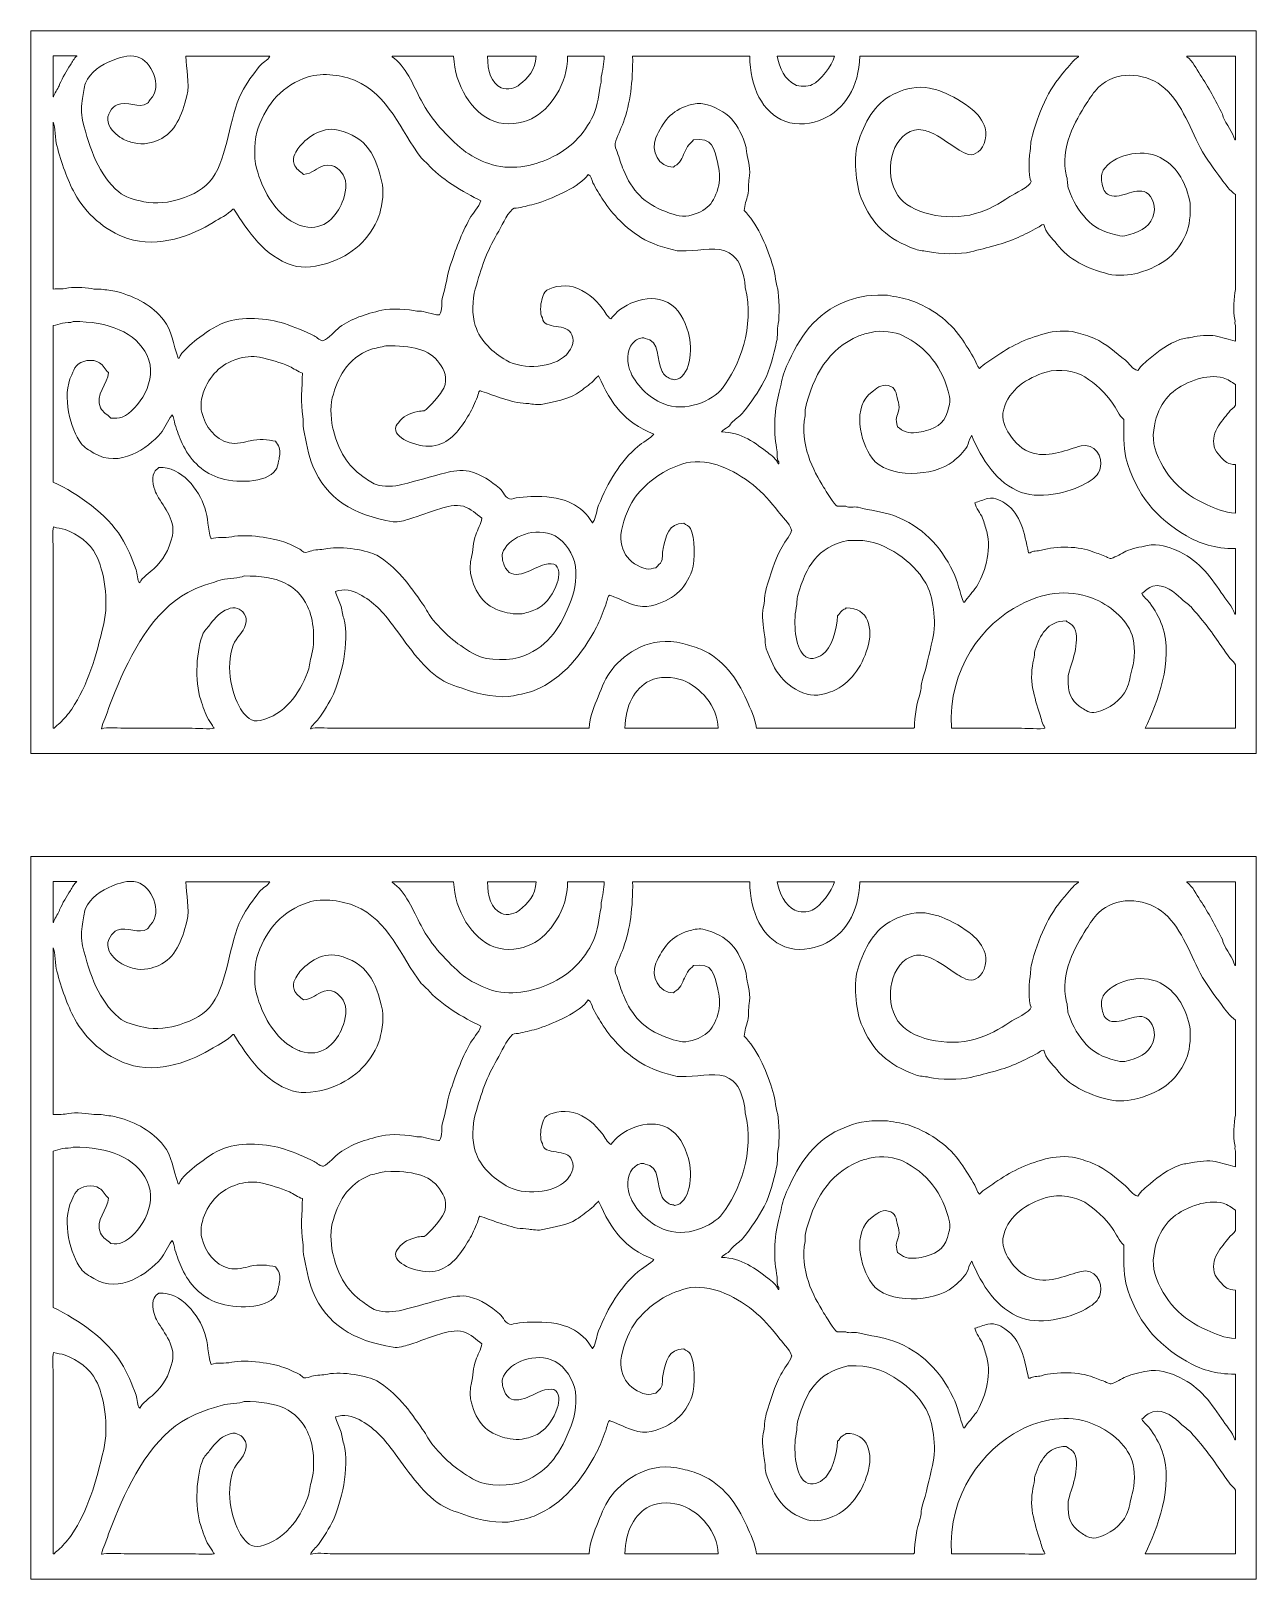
# Model space of a CAD drawing. Header units: centimetres. Extents: x -9 to 8.8, y -8.6 to 13.8.
import ezdxf

# ---------------------------------------------------------------- set-up
doc = ezdxf.new("R2010")
doc.units = ezdxf.units.CM
doc.header["$MEASUREMENT"] = 0
doc.layers.add('layer 1', color=7, linetype='Continuous')

msp = doc.modelspace()

# ---------------------------------------------------------------- linework, layer by layer
at = {"layer": 'layer 1', "color": 250, "lineweight": 9}
for points, knots in [([(-8.95128, 13.82407), (-3.03395, 13.82407), (2.88517, 13.82407), (8.80251, 13.82407), (8.80251, 13.82407), (8.80251, 10.33448), (8.80251, 6.84385), (8.80251, 3.35427), (8.80251, 3.35427), (2.88517, 3.35427), (-3.03395, 3.35427), (-8.95128, 3.35427), (-8.95128, 3.35427), (-8.95128, 6.84385), (-8.95128, 10.33448), (-8.95128, 13.82407)], [0, 0, 0, 0, 0.2, 0.2, 0.2, 0.2, 0.4, 0.4, 0.4, 0.4, 0.6, 0.6, 0.6, 0.6, 1, 1, 1, 1]), ([(-8.62971, 13.46349), (-8.51488, 13.46349), (-8.40001, 13.46349), (-8.28517, 13.46349), (-8.28517, 13.46349), (-8.28517, 13.46226), (-8.28517, 13.46104), (-8.28517, 13.45983), (-8.28517, 13.45983), (-8.32778, 13.43023), (-8.3514, 13.37528), (-8.38047, 13.33154), (-8.38047, 13.33154), (-8.43766, 13.24546), (-8.48993, 13.14855), (-8.53808, 13.05296), (-8.53808, 13.05296), (-8.5393, 13.04564), (-8.54052, 13.03831), (-8.54175, 13.03098), (-8.54175, 13.03098), (-8.56492, 12.98345), (-8.6125, 12.91766), (-8.62605, 12.8697), (-8.62605, 12.8697), (-8.62727, 12.8697), (-8.62849, 12.8697), (-8.62971, 12.8697), (-8.62971, 12.8697), (-8.62971, 13.06761), (-8.62971, 13.26557), (-8.62971, 13.46349)], [0, 0, 0, 0, 0.11111111, 0.11111111, 0.11111111, 0.11111111, 0.22222222, 0.22222222, 0.22222222, 0.22222222, 0.33333333, 0.33333333, 0.33333333, 0.33333333, 0.44444444, 0.44444444, 0.44444444, 0.44444444, 0.55555556, 0.55555556, 0.55555556, 0.55555556, 0.66666667, 0.66666667, 0.66666667, 0.66666667, 0.77777778, 0.77777778, 0.77777778, 0.77777778, 1, 1, 1, 1]), ([(-6.70776, 13.45763), (-6.70257, 13.2761), (-6.64701, 13.07165), (-6.6928, 12.88179), (-6.6928, 12.88179), (-6.75942, 12.6055), (-6.86051, 12.35362), (-7.09663, 12.24612), (-7.09663, 12.24612), (-7.17642, 12.20979), (-7.32759, 12.16477), (-7.4556, 12.20125), (-7.4556, 12.20125), (-7.51597, 12.21846), (-7.5843, 12.23723), (-7.63508, 12.26856), (-7.63508, 12.26856), (-7.70997, 12.31475), (-7.80157, 12.3942), (-7.82952, 12.48543), (-7.82952, 12.48543), (-7.86881, 12.61367), (-7.76877, 12.72605), (-7.70239, 12.75465), (-7.70239, 12.75465), (-7.55982, 12.81608), (-7.38796, 12.69106), (-7.26116, 12.77709), (-7.26116, 12.77709), (-7.24332, 12.78919), (-7.23841, 12.81379), (-7.22377, 12.82944), (-7.22377, 12.82944), (-7.0307, 13.03574), (-7.20971, 13.38904), (-7.41073, 13.45015), (-7.41073, 13.45015), (-7.54194, 13.49004), (-7.68435, 13.43118), (-7.76969, 13.3978), (-7.76969, 13.3978), (-7.9317, 13.33443), (-8.09322, 13.22698), (-8.15857, 13.06875), (-8.15857, 13.06875), (-8.18856, 12.99614), (-8.1849, 12.93089), (-8.20344, 12.8444), (-8.20344, 12.8444), (-8.22075, 12.7636), (-8.22426, 12.61368), (-8.20344, 12.5303), (-8.20344, 12.5303), (-8.09633, 12.10137), (-7.96667, 11.73637), (-7.67995, 11.4908), (-7.67995, 11.4908), (-7.58368, 11.40835), (-7.45891, 11.3841), (-7.31351, 11.34871), (-7.31351, 11.34871), (-7.14731, 11.30826), (-6.92648, 11.3434), (-6.79749, 11.3861), (-6.79749, 11.3861), (-6.601, 11.45115), (-6.42477, 11.5391), (-6.31888, 11.69272), (-6.31888, 11.69272), (-6.09665, 12.01508), (-6.08165, 12.56239), (-5.90008, 12.92666), (-5.90008, 12.92666), (-5.82795, 13.07138), (-5.73112, 13.19278), (-5.63834, 13.31554), (-5.63834, 13.31554), (-5.59921, 13.3673), (-5.51765, 13.39852), (-5.48877, 13.45763), (-5.48877, 13.45763), (-5.89506, 13.45763), (-6.30147, 13.45763), (-6.70776, 13.45763)], [0, 0, 0, 0, 0.04545455, 0.04545455, 0.04545455, 0.04545455, 0.09090909, 0.09090909, 0.09090909, 0.09090909, 0.13636364, 0.13636364, 0.13636364, 0.13636364, 0.18181818, 0.18181818, 0.18181818, 0.18181818, 0.22727273, 0.22727273, 0.22727273, 0.22727273, 0.27272727, 0.27272727, 0.27272727, 0.27272727, 0.31818182, 0.31818182, 0.31818182, 0.31818182, 0.36363636, 0.36363636, 0.36363636, 0.36363636, 0.40909091, 0.40909091, 0.40909091, 0.40909091, 0.45454545, 0.45454545, 0.45454545, 0.45454545, 0.5, 0.5, 0.5, 0.5, 0.54545455, 0.54545455, 0.54545455, 0.54545455, 0.59090909, 0.59090909, 0.59090909, 0.59090909, 0.63636364, 0.63636364, 0.63636364, 0.63636364, 0.68181818, 0.68181818, 0.68181818, 0.68181818, 0.72727273, 0.72727273, 0.72727273, 0.72727273, 0.77272727, 0.77272727, 0.77272727, 0.77272727, 0.81818182, 0.81818182, 0.81818182, 0.81818182, 0.86363636, 0.86363636, 0.86363636, 0.86363636, 0.90909091, 0.90909091, 0.90909091, 0.90909091, 1, 1, 1, 1]), ([(-0.64275, 13.45763), (-0.81972, 13.45763), (-0.99674, 13.45763), (-1.17372, 13.45763), (-1.17372, 13.45763), (-1.17125, 13.0643), (-1.42757, 12.68033), (-1.69721, 12.55274), (-1.69721, 12.55274), (-1.84448, 12.48305), (-2.05656, 12.44429), (-2.24313, 12.51534), (-2.24313, 12.51534), (-2.56187, 12.63674), (-2.80875, 13.0344), (-2.82645, 13.45763), (-2.82645, 13.45763), (-3.12306, 13.45763), (-3.41977, 13.45763), (-3.71638, 13.45763), (-3.71638, 13.45763), (-3.71638, 13.45514), (-3.71638, 13.45264), (-3.71638, 13.45015), (-3.71638, 13.45015), (-3.52663, 13.32686), (-3.40756, 13.03097), (-3.29759, 12.82196), (-3.29759, 12.82196), (-3.14373, 12.5295), (-2.92573, 12.30207), (-2.68436, 12.09655), (-2.68436, 12.09655), (-2.59937, 12.02419), (-2.42908, 11.94334), (-2.31791, 11.90211), (-2.31791, 11.90211), (-2.01604, 11.79016), (-1.66798, 11.87036), (-1.43546, 11.9769), (-1.43546, 11.9769), (-1.14648, 12.1093), (-0.93497, 12.31891), (-0.7998, 12.60509), (-0.7998, 12.60509), (-0.73463, 12.74304), (-0.7262, 12.92622), (-0.68762, 13.08371), (-0.68762, 13.08371), (-0.68762, 13.10863), (-0.68762, 13.13356), (-0.68762, 13.15849), (-0.68762, 13.15849), (-0.66732, 13.24718), (-0.64577, 13.35999), (-0.64275, 13.45763)], [0, 0, 0, 0, 0.06666667, 0.06666667, 0.06666667, 0.06666667, 0.13333333, 0.13333333, 0.13333333, 0.13333333, 0.2, 0.2, 0.2, 0.2, 0.26666667, 0.26666667, 0.26666667, 0.26666667, 0.33333333, 0.33333333, 0.33333333, 0.33333333, 0.4, 0.4, 0.4, 0.4, 0.46666667, 0.46666667, 0.46666667, 0.46666667, 0.53333333, 0.53333333, 0.53333333, 0.53333333, 0.6, 0.6, 0.6, 0.6, 0.66666667, 0.66666667, 0.66666667, 0.66666667, 0.73333333, 0.73333333, 0.73333333, 0.73333333, 0.8, 0.8, 0.8, 0.8, 0.86666667, 0.86666667, 0.86666667, 0.86666667, 1, 1, 1, 1]), ([(-2.33287, 13.45763), (-2.33657, 13.24719), (-2.27851, 13.06588), (-2.13843, 13.00144), (-2.13843, 13.00144), (-2.04308, 12.95757), (-1.92279, 13.00222), (-1.86921, 13.04631), (-1.86921, 13.04631), (-1.75579, 13.13964), (-1.63584, 13.26149), (-1.6299, 13.45763), (-1.6299, 13.45763), (-1.8642, 13.45763), (-2.09857, 13.45763), (-2.33287, 13.45763)], [0, 0, 0, 0, 0.2, 0.2, 0.2, 0.2, 0.4, 0.4, 0.4, 0.4, 0.6, 0.6, 0.6, 0.6, 1, 1, 1, 1]), ([(-0.23143, 13.45763), (-0.22709, 13.08801), (-0.26706, 12.77234), (-0.36605, 12.50039), (-0.36605, 12.50039), (-0.40112, 12.40403), (-0.4589, 12.29065), (-0.4857, 12.19377), (-0.4857, 12.19377), (-0.49641, 12.15506), (-0.46519, 12.10179), (-0.45579, 12.07412), (-0.45579, 12.07412), (-0.42397, 11.98047), (-0.39984, 11.89328), (-0.36605, 11.81237), (-0.36605, 11.81237), (-0.23999, 11.51061), (-0.06567, 11.32187), (0.24718, 11.20662), (0.24718, 11.20662), (0.32384, 11.17838), (0.46247, 11.11842), (0.58371, 11.14679), (0.58371, 11.14679), (0.84624, 11.20823), (0.95298, 11.33022), (1.01746, 11.58802), (1.01746, 11.58802), (1.04051, 11.68017), (1.02096, 11.82705), (1.0025, 11.90211), (1.0025, 11.90211), (0.94632, 12.13062), (0.93007, 12.28314), (0.65102, 12.24612), (0.65102, 12.24612), (0.62564, 12.21231), (0.58256, 12.18706), (0.56128, 12.1489), (0.56128, 12.1489), (0.51952, 12.07402), (0.49688, 11.99375), (0.4491, 11.92455), (0.4491, 11.92455), (0.42771, 11.89356), (0.38647, 11.87571), (0.35936, 11.84976), (0.35936, 11.84976), (0.14856, 11.84511), (0.02326, 12.09011), (0.10509, 12.27603), (0.10509, 12.27603), (0.2074, 12.50848), (0.3226, 12.67044), (0.58371, 12.74718), (0.58371, 12.74718), (0.62912, 12.76052), (0.71367, 12.78605), (0.78563, 12.76961), (0.78563, 12.76961), (1.15297, 12.68571), (1.31116, 12.47827), (1.41382, 12.13394), (1.41382, 12.13394), (1.41631, 12.10653), (1.4188, 12.0791), (1.4213, 12.05168), (1.4213, 12.05168), (1.44088, 11.97963), (1.47956, 11.78577), (1.45869, 11.69272), (1.45869, 11.69272), (1.44129, 11.61516), (1.45727, 11.5291), (1.43625, 11.44593), (1.43625, 11.44593), (1.41889, 11.37722), (1.38986, 11.29798), (1.3839, 11.22158), (1.3839, 11.22158), (1.56097, 11.04915), (1.70419, 10.73014), (1.78774, 10.46625), (1.78774, 10.46625), (1.82656, 10.34364), (1.83774, 10.21045), (1.87, 10.08485), (1.87, 10.08485), (1.89367, 9.99269), (1.89953, 9.68007), (1.87748, 9.5838), (1.87748, 9.5838), (1.85572, 9.48883), (1.87726, 9.41048), (1.85504, 9.32205), (1.85504, 9.32205), (1.8051, 9.12328), (1.76185, 8.92098), (1.67556, 8.75369), (1.67556, 8.75369), (1.59134, 8.59041), (1.48298, 8.44606), (1.37642, 8.30499), (1.37642, 8.30499), (1.33483, 8.24991), (1.26939, 8.21042), (1.21938, 8.1629), (1.21938, 8.1629), (1.19618, 8.14086), (1.17769, 8.10719), (1.15207, 8.08812), (1.15207, 8.08812), (1.11806, 8.06279), (1.07929, 8.04778), (1.05485, 8.01333), (1.05485, 8.01333), (1.34688, 8.01462), (1.55973, 7.84175), (1.72791, 7.71419), (1.72791, 7.71419), (1.78128, 7.67372), (1.85477, 7.61801), (1.87748, 7.54967), (1.87748, 7.54967), (1.87997, 7.54967), (1.88247, 7.54967), (1.88496, 7.54967), (1.88496, 7.54967), (1.88496, 7.55964), (1.88496, 7.56961), (1.88496, 7.57958), (1.88496, 7.57958), (1.85085, 7.63102), (1.8701, 7.71122), (1.85504, 7.7815), (1.85504, 7.7815), (1.80272, 8.02585), (1.83049, 8.37905), (1.89244, 8.58917), (1.89244, 8.58917), (1.92412, 8.69663), (1.92757, 8.79121), (1.96722, 8.8883), (1.96722, 8.8883), (2.13809, 9.30671), (2.36681, 9.68801), (2.77489, 9.86798), (2.77489, 9.86798), (2.93301, 9.93771), (3.08206, 9.99511), (3.32082, 9.99511), (3.32082, 9.99511), (3.36817, 9.99511), (3.41555, 9.99511), (3.46291, 9.99511), (3.46291, 9.99511), (3.57727, 9.96964), (3.69411, 9.95872), (3.79944, 9.92033), (3.79944, 9.92033), (4.10049, 9.81058), (4.3557, 9.62373), (4.52484, 9.38188), (4.52484, 9.38188), (4.59692, 9.27883), (4.66149, 9.1678), (4.72676, 9.06031), (4.72676, 9.06031), (4.75252, 9.01789), (4.76027, 8.96672), (4.79407, 8.93318), (4.79407, 8.93318), (4.85843, 8.99862), (4.94212, 9.04406), (5.01842, 9.0977), (5.01842, 9.0977), (5.24577, 9.25754), (5.44075, 9.35581), (5.75131, 9.44171), (5.75131, 9.44171), (5.86425, 9.47295), (6.06192, 9.49222), (6.19253, 9.45667), (6.19253, 9.45667), (6.28569, 9.43131), (6.3777, 9.40401), (6.46176, 9.36693), (6.46176, 9.36693), (6.62902, 9.29313), (6.77441, 9.16285), (6.91046, 9.05283), (6.91046, 9.05283), (6.96442, 9.00919), (7.01036, 8.91675), (7.08994, 8.90326), (7.08994, 8.90326), (7.12963, 8.97932), (7.20746, 9.02782), (7.26943, 9.08274), (7.26943, 9.08274), (7.39136, 9.19083), (7.52873, 9.28874), (7.6957, 9.35197), (7.6957, 9.35197), (7.75872, 9.37583), (7.81298, 9.3712), (7.88266, 9.38936), (7.88266, 9.38936), (7.94248, 9.40495), (8.1305, 9.42372), (8.21171, 9.40432), (8.21171, 9.40432), (8.31105, 9.38058), (8.40975, 9.35025), (8.50337, 9.32953), (8.50337, 9.32953), (8.50337, 9.40431), (8.50337, 9.47911), (8.50337, 9.55389), (8.50337, 9.55389), (8.49024, 9.57505), (8.50256, 9.61261), (8.49589, 9.64363), (8.49589, 9.64363), (8.47019, 9.76316), (8.47951, 9.96653), (8.50337, 10.07738), (8.50337, 10.07738), (8.50337, 10.53601), (8.50337, 10.99477), (8.50337, 11.45341), (8.50337, 11.45341), (8.42406, 11.50761), (8.3591, 11.60081), (8.30145, 11.67776), (8.30145, 11.67776), (8.1939, 11.82132), (8.08162, 11.96657), (7.99483, 12.13394), (7.99483, 12.13394), (7.83552, 12.44118), (7.69745, 12.83437), (7.43395, 13.03136), (7.43395, 13.03136), (7.17072, 13.22814), (6.76028, 13.24579), (6.52158, 13.00892), (6.52158, 13.00892), (6.45037, 12.93825), (6.39721, 12.85718), (6.3421, 12.76961), (6.3421, 12.76961), (6.18952, 12.52715), (5.95339, 12.1338), (6.05792, 11.71515), (6.05792, 11.71515), (6.07589, 11.64321), (6.06546, 11.5908), (6.08784, 11.52819), (6.08784, 11.52819), (6.14995, 11.35439), (6.23031, 11.22301), (6.3421, 11.10192), (6.3421, 11.10192), (6.45715, 10.9773), (6.57234, 10.91961), (6.76837, 10.87009), (6.76837, 10.87009), (6.80109, 10.86182), (6.85554, 10.84436), (6.90298, 10.85513), (6.90298, 10.85513), (7.0915, 10.89792), (7.23907, 10.96364), (7.30682, 11.12436), (7.30682, 11.12436), (7.36491, 11.26216), (7.30564, 11.43047), (7.2096, 11.48332), (7.2096, 11.48332), (7.05065, 11.5708), (6.80728, 11.35509), (6.64872, 11.46089), (6.64872, 11.46089), (6.59485, 11.49683), (6.58414, 11.55731), (6.56646, 11.63289), (6.56646, 11.63289), (6.55337, 11.68882), (6.56343, 11.76347), (6.58889, 11.80489), (6.58889, 11.80489), (6.71642, 12.01241), (7.13171, 12.13571), (7.41152, 11.99186), (7.41152, 11.99186), (7.64009, 11.87434), (7.77199, 11.66009), (7.83779, 11.37862), (7.83779, 11.37862), (7.8668, 11.2545), (7.84184, 11.03193), (7.80788, 10.93739), (7.80788, 10.93739), (7.68504, 10.59556), (7.45334, 10.42196), (7.08994, 10.31669), (7.08994, 10.31669), (6.9794, 10.28466), (6.79436, 10.26859), (6.66367, 10.30173), (6.66367, 10.30173), (6.34903, 10.38151), (6.08498, 10.5109), (5.91583, 10.73548), (5.91583, 10.73548), (5.8546, 10.81678), (5.74705, 10.90008), (5.72887, 11.01966), (5.72887, 11.01966), (5.68004, 11.01595), (5.67025, 10.99137), (5.63913, 10.97479), (5.63913, 10.97479), (5.54509, 10.92468), (5.44901, 10.87541), (5.35495, 10.8327), (5.35495, 10.8327), (5.14416, 10.73697), (4.91331, 10.68609), (4.66693, 10.6233), (4.66693, 10.6233), (4.52165, 10.58627), (4.20854, 10.58942), (4.06866, 10.6233), (4.06866, 10.6233), (3.99289, 10.64165), (3.93398, 10.6362), (3.86674, 10.66069), (3.86674, 10.66069), (3.46763, 10.80608), (3.23984, 11.01245), (3.08151, 11.40106), (3.08151, 11.40106), (3.00044, 11.60001), (2.95988, 12.00257), (3.04411, 12.23864), (3.04411, 12.23864), (3.15961, 12.56232), (3.2984, 12.8018), (3.605, 12.93414), (3.605, 12.93414), (3.71077, 12.97979), (3.90176, 13.03686), (4.06866, 12.99396), (4.06866, 12.99396), (4.12184, 12.9803), (4.18761, 12.97065), (4.24066, 12.94909), (4.24066, 12.94909), (4.40629, 12.88181), (4.56003, 12.79211), (4.68937, 12.68735), (4.68937, 12.68735), (4.76621, 12.6251), (4.84411, 12.52279), (4.87633, 12.41812), (4.87633, 12.41812), (4.92081, 12.27365), (4.83653, 12.08442), (4.74172, 12.05168), (4.74172, 12.05168), (4.66144, 11.99003), (4.5263, 12.0827), (4.47997, 12.11151), (4.47997, 12.11151), (4.34158, 12.19756), (4.23366, 12.29217), (4.07614, 12.3583), (4.07614, 12.3583), (4.0303, 12.37754), (3.9332, 12.40884), (3.85178, 12.38821), (3.85178, 12.38821), (3.50553, 12.30047), (3.3993, 11.75804), (3.61247, 11.43845), (3.61247, 11.43845), (3.78103, 11.18576), (4.31541, 11.05821), (4.73424, 11.1767), (4.73424, 11.1767), (4.9303, 11.23217), (5.08537, 11.32413), (5.2353, 11.42349), (5.2353, 11.42349), (5.29326, 11.46191), (5.53733, 11.57553), (5.54191, 11.64037), (5.54191, 11.64037), (5.49784, 11.70689), (5.51353, 12.04148), (5.53443, 12.12647), (5.53443, 12.12647), (5.53692, 12.16385), (5.53942, 12.20125), (5.54191, 12.23864), (5.54191, 12.23864), (5.64861, 12.64758), (5.78831, 12.97077), (6.02801, 13.24075), (6.02801, 13.24075), (6.09233, 13.3132), (6.14428, 13.39961), (6.22993, 13.45015), (6.22993, 13.45015), (6.22993, 13.45264), (6.22993, 13.45514), (6.22993, 13.45763), (6.22993, 13.45763), (5.17308, 13.45763), (4.11592, 13.45763), (3.05907, 13.45763), (3.05907, 13.45763), (3.04725, 13.01219), (2.84222, 12.68511), (2.52062, 12.54526), (2.52062, 12.54526), (2.37245, 12.48082), (2.15565, 12.4452), (1.9747, 12.51534), (1.9747, 12.51534), (1.65168, 12.64056), (1.46587, 13.01078), (1.46617, 13.45763), (1.46617, 13.45763), (0.90035, 13.45763), (0.33438, 13.45763), (-0.23143, 13.45763)], [0, 0, 0, 0, 0.00900901, 0.00900901, 0.00900901, 0.00900901, 0.01801802, 0.01801802, 0.01801802, 0.01801802, 0.02702703, 0.02702703, 0.02702703, 0.02702703, 0.03603604, 0.03603604, 0.03603604, 0.03603604, 0.04504505, 0.04504505, 0.04504505, 0.04504505, 0.05405405, 0.05405405, 0.05405405, 0.05405405, 0.06306306, 0.06306306, 0.06306306, 0.06306306, 0.07207207, 0.07207207, 0.07207207, 0.07207207, 0.08108108, 0.08108108, 0.08108108, 0.08108108, 0.09009009, 0.09009009, 0.09009009, 0.09009009, 0.0990991, 0.0990991, 0.0990991, 0.0990991, 0.10810811, 0.10810811, 0.10810811, 0.10810811, 0.11711712, 0.11711712, 0.11711712, 0.11711712, 0.12612613, 0.12612613, 0.12612613, 0.12612613, 0.13513514, 0.13513514, 0.13513514, 0.13513514, 0.14414414, 0.14414414, 0.14414414, 0.14414414, 0.15315315, 0.15315315, 0.15315315, 0.15315315, 0.16216216, 0.16216216, 0.16216216, 0.16216216, 0.17117117, 0.17117117, 0.17117117, 0.17117117, 0.18018018, 0.18018018, 0.18018018, 0.18018018, 0.18918919, 0.18918919, 0.18918919, 0.18918919, 0.1981982, 0.1981982, 0.1981982, 0.1981982, 0.20720721, 0.20720721, 0.20720721, 0.20720721, 0.21621622, 0.21621622, 0.21621622, 0.21621622, 0.22522523, 0.22522523, 0.22522523, 0.22522523, 0.23423423, 0.23423423, 0.23423423, 0.23423423, 0.24324324, 0.24324324, 0.24324324, 0.24324324, 0.25225225, 0.25225225, 0.25225225, 0.25225225, 0.26126126, 0.26126126, 0.26126126, 0.26126126, 0.27027027, 0.27027027, 0.27027027, 0.27027027, 0.27927928, 0.27927928, 0.27927928, 0.27927928, 0.28828829, 0.28828829, 0.28828829, 0.28828829, 0.2972973, 0.2972973, 0.2972973, 0.2972973, 0.30630631, 0.30630631, 0.30630631, 0.30630631, 0.31531532, 0.31531532, 0.31531532, 0.31531532, 0.32432432, 0.32432432, 0.32432432, 0.32432432, 0.33333333, 0.33333333, 0.33333333, 0.33333333, 0.34234234, 0.34234234, 0.34234234, 0.34234234, 0.35135135, 0.35135135, 0.35135135, 0.35135135, 0.36036036, 0.36036036, 0.36036036, 0.36036036, 0.36936937, 0.36936937, 0.36936937, 0.36936937, 0.37837838, 0.37837838, 0.37837838, 0.37837838, 0.38738739, 0.38738739, 0.38738739, 0.38738739, 0.3963964, 0.3963964, 0.3963964, 0.3963964, 0.40540541, 0.40540541, 0.40540541, 0.40540541, 0.41441441, 0.41441441, 0.41441441, 0.41441441, 0.42342342, 0.42342342, 0.42342342, 0.42342342, 0.43243243, 0.43243243, 0.43243243, 0.43243243, 0.44144144, 0.44144144, 0.44144144, 0.44144144, 0.45045045, 0.45045045, 0.45045045, 0.45045045, 0.45945946, 0.45945946, 0.45945946, 0.45945946, 0.46846847, 0.46846847, 0.46846847, 0.46846847, 0.47747748, 0.47747748, 0.47747748, 0.47747748, 0.48648649, 0.48648649, 0.48648649, 0.48648649, 0.4954955, 0.4954955, 0.4954955, 0.4954955, 0.5045045, 0.5045045, 0.5045045, 0.5045045, 0.51351351, 0.51351351, 0.51351351, 0.51351351, 0.52252252, 0.52252252, 0.52252252, 0.52252252, 0.53153153, 0.53153153, 0.53153153, 0.53153153, 0.54054054, 0.54054054, 0.54054054, 0.54054054, 0.54954955, 0.54954955, 0.54954955, 0.54954955, 0.55855856, 0.55855856, 0.55855856, 0.55855856, 0.56756757, 0.56756757, 0.56756757, 0.56756757, 0.57657658, 0.57657658, 0.57657658, 0.57657658, 0.58558559, 0.58558559, 0.58558559, 0.58558559, 0.59459459, 0.59459459, 0.59459459, 0.59459459, 0.6036036, 0.6036036, 0.6036036, 0.6036036, 0.61261261, 0.61261261, 0.61261261, 0.61261261, 0.62162162, 0.62162162, 0.62162162, 0.62162162, 0.63063063, 0.63063063, 0.63063063, 0.63063063, 0.63963964, 0.63963964, 0.63963964, 0.63963964, 0.64864865, 0.64864865, 0.64864865, 0.64864865, 0.65765766, 0.65765766, 0.65765766, 0.65765766, 0.66666667, 0.66666667, 0.66666667, 0.66666667, 0.67567568, 0.67567568, 0.67567568, 0.67567568, 0.68468468, 0.68468468, 0.68468468, 0.68468468, 0.69369369, 0.69369369, 0.69369369, 0.69369369, 0.7027027, 0.7027027, 0.7027027, 0.7027027, 0.71171171, 0.71171171, 0.71171171, 0.71171171, 0.72072072, 0.72072072, 0.72072072, 0.72072072, 0.72972973, 0.72972973, 0.72972973, 0.72972973, 0.73873874, 0.73873874, 0.73873874, 0.73873874, 0.74774775, 0.74774775, 0.74774775, 0.74774775, 0.75675676, 0.75675676, 0.75675676, 0.75675676, 0.76576577, 0.76576577, 0.76576577, 0.76576577, 0.77477477, 0.77477477, 0.77477477, 0.77477477, 0.78378378, 0.78378378, 0.78378378, 0.78378378, 0.79279279, 0.79279279, 0.79279279, 0.79279279, 0.8018018, 0.8018018, 0.8018018, 0.8018018, 0.81081081, 0.81081081, 0.81081081, 0.81081081, 0.81981982, 0.81981982, 0.81981982, 0.81981982, 0.82882883, 0.82882883, 0.82882883, 0.82882883, 0.83783784, 0.83783784, 0.83783784, 0.83783784, 0.84684685, 0.84684685, 0.84684685, 0.84684685, 0.85585586, 0.85585586, 0.85585586, 0.85585586, 0.86486486, 0.86486486, 0.86486486, 0.86486486, 0.87387387, 0.87387387, 0.87387387, 0.87387387, 0.88288288, 0.88288288, 0.88288288, 0.88288288, 0.89189189, 0.89189189, 0.89189189, 0.89189189, 0.9009009, 0.9009009, 0.9009009, 0.9009009, 0.90990991, 0.90990991, 0.90990991, 0.90990991, 0.91891892, 0.91891892, 0.91891892, 0.91891892, 0.92792793, 0.92792793, 0.92792793, 0.92792793, 0.93693694, 0.93693694, 0.93693694, 0.93693694, 0.94594595, 0.94594595, 0.94594595, 0.94594595, 0.95495495, 0.95495495, 0.95495495, 0.95495495, 0.96396396, 0.96396396, 0.96396396, 0.96396396, 0.97297297, 0.97297297, 0.97297297, 0.97297297, 0.98198198, 0.98198198, 0.98198198, 0.98198198, 1, 1, 1, 1]), ([(1.86252, 13.45763), (1.89436, 13.28779), (1.98241, 13.11268), (2.11679, 13.04631), (2.11679, 13.04631), (2.1814, 13.01441), (2.30734, 13.01566), (2.37106, 13.04631), (2.37106, 13.04631), (2.48776, 13.10245), (2.65762, 13.32052), (2.69263, 13.45763), (2.69263, 13.45763), (2.41596, 13.45763), (2.1392, 13.45763), (1.86252, 13.45763)], [0, 0, 0, 0, 0.2, 0.2, 0.2, 0.2, 0.4, 0.4, 0.4, 0.4, 0.6, 0.6, 0.6, 0.6, 1, 1, 1, 1]), ([(8.50337, 13.45763), (8.26907, 13.45763), (8.0347, 13.45763), (7.80039, 13.45763), (7.80039, 13.45763), (7.80039, 13.45514), (7.80039, 13.45264), (7.80039, 13.45015), (7.80039, 13.45015), (7.88731, 13.38976), (7.93552, 13.27767), (7.99483, 13.1884), (7.99483, 13.1884), (8.11151, 13.0128), (8.21817, 12.81506), (8.31641, 12.62004), (8.31641, 12.62004), (8.3189, 12.60509), (8.32139, 12.59013), (8.32389, 12.57517), (8.32389, 12.57517), (8.37117, 12.47819), (8.46824, 12.34396), (8.49589, 12.24612), (8.49589, 12.24612), (8.49838, 12.24612), (8.50087, 12.24612), (8.50337, 12.24612), (8.50337, 12.24612), (8.50337, 12.64992), (8.50337, 13.05383), (8.50337, 13.45763)], [0, 0, 0, 0, 0.11111111, 0.11111111, 0.11111111, 0.11111111, 0.22222222, 0.22222222, 0.22222222, 0.22222222, 0.33333333, 0.33333333, 0.33333333, 0.33333333, 0.44444444, 0.44444444, 0.44444444, 0.44444444, 0.55555556, 0.55555556, 0.55555556, 0.55555556, 0.66666667, 0.66666667, 0.66666667, 0.66666667, 0.77777778, 0.77777778, 0.77777778, 0.77777778, 1, 1, 1, 1]), ([(-8.62971, 10.08485), (-8.54856, 10.08555), (-8.47136, 10.08568), (-8.40536, 10.09981), (-8.40536, 10.09981), (-8.31032, 10.12016), (-8.11609, 10.1016), (-8.03891, 10.08485), (-8.03891, 10.08485), (-8.00402, 10.08485), (-7.96911, 10.08485), (-7.93422, 10.08485), (-7.93422, 10.08485), (-7.86304, 10.06895), (-7.78451, 10.06732), (-7.70986, 10.04746), (-7.70986, 10.04746), (-7.41397, 9.96873), (-7.19604, 9.84217), (-7.02933, 9.63615), (-7.02933, 9.63615), (-6.90754, 9.48564), (-6.88944, 9.28604), (-6.81993, 9.08274), (-6.81993, 9.08274), (-6.81495, 9.08274), (-6.80996, 9.08274), (-6.80497, 9.08274), (-6.80497, 9.08274), (-6.7795, 9.16655), (-6.62006, 9.30133), (-6.55071, 9.35197), (-6.55071, 9.35197), (-6.42655, 9.44262), (-6.30655, 9.54048), (-6.14687, 9.59876), (-6.14687, 9.59876), (-5.8985, 9.68939), (-5.51891, 9.66538), (-5.27937, 9.5838), (-5.27937, 9.5838), (-5.13049, 9.53309), (-4.98236, 9.47366), (-4.84563, 9.40432), (-4.84563, 9.40432), (-4.8119, 9.38721), (-4.74437, 9.32516), (-4.71101, 9.33701), (-4.71101, 9.33701), (-4.63605, 9.36798), (-4.5484, 9.48167), (-4.47918, 9.53145), (-4.47918, 9.53145), (-4.3072, 9.65513), (-4.10671, 9.72009), (-3.86595, 9.77824), (-3.86595, 9.77824), (-3.74047, 9.80855), (-3.46955, 9.7907), (-3.35742, 9.76328), (-3.35742, 9.76328), (-3.33499, 9.76328), (-3.31254, 9.76328), (-3.29011, 9.76328), (-3.29011, 9.76328), (-3.24338, 9.75159), (-3.05821, 9.69783), (-3.02837, 9.71093), (-3.02837, 9.71093), (-2.98209, 9.77643), (-3.0099, 9.89608), (-2.9835, 9.98015), (-2.9835, 9.98015), (-2.94021, 10.118), (-2.92294, 10.26637), (-2.8788, 10.40643), (-2.8788, 10.40643), (-2.8027, 10.64787), (-2.70924, 10.89165), (-2.59462, 11.10192), (-2.59462, 11.10192), (-2.54809, 11.18727), (-2.46174, 11.26942), (-2.43009, 11.36367), (-2.43009, 11.36367), (-2.67639, 11.48353), (-3.0357, 11.69569), (-3.20037, 11.89464), (-3.20037, 11.89464), (-3.23277, 11.92454), (-3.26519, 11.95447), (-3.29759, 11.98437), (-3.29759, 11.98437), (-3.59254, 12.38078), (-3.76735, 12.90083), (-4.25483, 13.10614), (-4.25483, 13.10614), (-4.41979, 13.17561), (-4.71993, 13.22905), (-4.93537, 13.15849), (-4.93537, 13.15849), (-5.30257, 13.03822), (-5.53231, 12.7775), (-5.66077, 12.41812), (-5.66077, 12.41812), (-5.71042, 12.27924), (-5.72896, 11.99577), (-5.68321, 11.83481), (-5.68321, 11.83481), (-5.59444, 11.52248), (-5.43855, 11.23956), (-5.19711, 11.07949), (-5.19711, 11.07949), (-5.15598, 11.05221), (-5.09296, 11.02054), (-5.04754, 11.0047), (-5.04754, 11.0047), (-4.74425, 10.89896), (-4.54264, 11.11419), (-4.45675, 11.30384), (-4.45675, 11.30384), (-4.41228, 11.40203), (-4.35386, 11.57107), (-4.41188, 11.70767), (-4.41188, 11.70767), (-4.44658, 11.78938), (-4.55036, 11.9152), (-4.70353, 11.8722), (-4.70353, 11.8722), (-4.81161, 11.84186), (-4.871, 11.75326), (-5.00267, 11.74507), (-5.00267, 11.74507), (-5.04946, 11.79165), (-5.11493, 11.82409), (-5.13728, 11.89464), (-5.13728, 11.89464), (-5.17148, 12.00253), (-5.1037, 12.08737), (-5.06998, 12.13394), (-5.06998, 12.13394), (-4.98641, 12.24936), (-4.74852, 12.44683), (-4.50162, 12.38821), (-4.50162, 12.38821), (-4.08413, 12.28909), (-3.95042, 12.02207), (-3.85847, 11.5955), (-3.85847, 11.5955), (-3.82981, 11.46253), (-3.87694, 11.22894), (-3.91082, 11.13931), (-3.91082, 11.13931), (-4.03883, 10.80067), (-4.29844, 10.57476), (-4.65119, 10.45878), (-4.65119, 10.45878), (-4.78196, 10.41578), (-5.0071, 10.37607), (-5.1672, 10.42886), (-5.1672, 10.42886), (-5.56317, 10.55943), (-5.8087, 10.91921), (-6.01226, 11.24401), (-6.01226, 11.24401), (-6.01724, 11.24401), (-6.02223, 11.24401), (-6.02722, 11.24401), (-6.02722, 11.24401), (-6.09335, 11.16044), (-6.21888, 11.10688), (-6.3114, 11.04957), (-6.3114, 11.04957), (-6.59792, 10.8721), (-7.09813, 10.66278), (-7.55282, 10.81774), (-7.55282, 10.81774), (-7.8852, 10.93102), (-8.15665, 11.18123), (-8.31562, 11.46836), (-8.31562, 11.46836), (-8.43058, 11.67602), (-8.50526, 11.91054), (-8.57736, 12.16386), (-8.57736, 12.16386), (-8.59976, 12.24257), (-8.59455, 12.44596), (-8.62971, 12.50039), (-8.62971, 12.50039), (-8.62971, 11.69529), (-8.62971, 10.88995), (-8.62971, 10.08485)], [0, 0, 0, 0, 0.02040816, 0.02040816, 0.02040816, 0.02040816, 0.04081633, 0.04081633, 0.04081633, 0.04081633, 0.06122449, 0.06122449, 0.06122449, 0.06122449, 0.08163265, 0.08163265, 0.08163265, 0.08163265, 0.10204082, 0.10204082, 0.10204082, 0.10204082, 0.12244898, 0.12244898, 0.12244898, 0.12244898, 0.14285714, 0.14285714, 0.14285714, 0.14285714, 0.16326531, 0.16326531, 0.16326531, 0.16326531, 0.18367347, 0.18367347, 0.18367347, 0.18367347, 0.20408163, 0.20408163, 0.20408163, 0.20408163, 0.2244898, 0.2244898, 0.2244898, 0.2244898, 0.24489796, 0.24489796, 0.24489796, 0.24489796, 0.26530612, 0.26530612, 0.26530612, 0.26530612, 0.28571429, 0.28571429, 0.28571429, 0.28571429, 0.30612245, 0.30612245, 0.30612245, 0.30612245, 0.32653061, 0.32653061, 0.32653061, 0.32653061, 0.34693878, 0.34693878, 0.34693878, 0.34693878, 0.36734694, 0.36734694, 0.36734694, 0.36734694, 0.3877551, 0.3877551, 0.3877551, 0.3877551, 0.40816327, 0.40816327, 0.40816327, 0.40816327, 0.42857143, 0.42857143, 0.42857143, 0.42857143, 0.44897959, 0.44897959, 0.44897959, 0.44897959, 0.46938776, 0.46938776, 0.46938776, 0.46938776, 0.48979592, 0.48979592, 0.48979592, 0.48979592, 0.51020408, 0.51020408, 0.51020408, 0.51020408, 0.53061224, 0.53061224, 0.53061224, 0.53061224, 0.55102041, 0.55102041, 0.55102041, 0.55102041, 0.57142857, 0.57142857, 0.57142857, 0.57142857, 0.59183673, 0.59183673, 0.59183673, 0.59183673, 0.6122449, 0.6122449, 0.6122449, 0.6122449, 0.63265306, 0.63265306, 0.63265306, 0.63265306, 0.65306122, 0.65306122, 0.65306122, 0.65306122, 0.67346939, 0.67346939, 0.67346939, 0.67346939, 0.69387755, 0.69387755, 0.69387755, 0.69387755, 0.71428571, 0.71428571, 0.71428571, 0.71428571, 0.73469388, 0.73469388, 0.73469388, 0.73469388, 0.75510204, 0.75510204, 0.75510204, 0.75510204, 0.7755102, 0.7755102, 0.7755102, 0.7755102, 0.79591837, 0.79591837, 0.79591837, 0.79591837, 0.81632653, 0.81632653, 0.81632653, 0.81632653, 0.83673469, 0.83673469, 0.83673469, 0.83673469, 0.85714286, 0.85714286, 0.85714286, 0.85714286, 0.87755102, 0.87755102, 0.87755102, 0.87755102, 0.89795918, 0.89795918, 0.89795918, 0.89795918, 0.91836735, 0.91836735, 0.91836735, 0.91836735, 0.93877551, 0.93877551, 0.93877551, 0.93877551, 0.95918367, 0.95918367, 0.95918367, 0.95918367, 1, 1, 1, 1]), ([(-0.87458, 11.74507), (-0.99763, 11.56673), (-1.36143, 11.41376), (-1.59251, 11.33375), (-1.59251, 11.33375), (-1.6794, 11.30367), (-1.77214, 11.28971), (-1.85425, 11.26645), (-1.85425, 11.26645), (-1.89702, 11.25433), (-1.94178, 11.26548), (-1.97391, 11.24401), (-1.97391, 11.24401), (-2.07274, 11.14559), (-2.12358, 11.00028), (-2.19826, 10.87757), (-2.19826, 10.87757), (-2.34216, 10.64112), (-2.42863, 10.38766), (-2.51236, 10.08485), (-2.51236, 10.08485), (-2.55491, 9.93097), (-2.56434, 9.70765), (-2.51236, 9.55389), (-2.51236, 9.55389), (-2.43347, 9.32052), (-2.26075, 9.16873), (-2.06365, 9.05283), (-2.06365, 9.05283), (-1.81065, 8.90405), (-1.37716, 8.94873), (-1.19615, 9.12762), (-1.19615, 9.12762), (-1.15035, 9.17288), (-1.04697, 9.31851), (-1.11389, 9.41927), (-1.11389, 9.41927), (-1.16958, 9.60456), (-1.52011, 9.4801), (-1.54016, 9.66606), (-1.54016, 9.66606), (-1.57754, 9.71728), (-1.56741, 9.86688), (-1.54764, 9.92781), (-1.54764, 9.92781), (-1.53256, 9.97427), (-1.52973, 10.00715), (-1.50277, 10.03998), (-1.50277, 10.03998), (-1.44135, 10.11478), (-1.23575, 10.15335), (-1.09146, 10.11477), (-1.09146, 10.11477), (-0.91934, 10.06875), (-0.76721, 9.93429), (-0.67266, 9.80815), (-0.67266, 9.80815), (-0.63674, 9.76023), (-0.60043, 9.67815), (-0.54553, 9.6511), (-0.54553, 9.6511), (-0.42207, 9.84021), (-0.0271, 10.04892), (0.2771, 9.89041), (0.2771, 9.89041), (0.43597, 9.80763), (0.51847, 9.63396), (0.57623, 9.44919), (0.57623, 9.44919), (0.64801, 9.21959), (0.60029, 8.78522), (0.37431, 8.76865), (0.37431, 8.76865), (0.35856, 8.77948), (0.3347, 8.77519), (0.31449, 8.78361), (0.31449, 8.78361), (0.27286, 8.80094), (0.21476, 8.84875), (0.19483, 8.8883), (0.19483, 8.8883), (0.11452, 9.04777), (0.1714, 9.34438), (-0.05196, 9.36693), (-0.05196, 9.36693), (-0.1026, 9.39915), (-0.17575, 9.3503), (-0.20152, 9.32953), (-0.20152, 9.32953), (-0.29879, 9.25113), (-0.33354, 9.07699), (-0.2763, 8.91822), (-0.2763, 8.91822), (-0.19827, 8.70175), (0.00176, 8.51176), (0.20979, 8.42465), (0.20979, 8.42465), (0.52995, 8.29058), (0.92873, 8.46271), (1.06981, 8.64899), (1.06981, 8.64899), (1.30781, 8.96325), (1.54392, 9.53558), (1.39886, 10.10729), (1.39886, 10.10729), (1.39637, 10.14218), (1.39388, 10.17709), (1.39138, 10.21199), (1.39138, 10.21199), (1.33769, 10.40876), (1.32408, 10.51147), (1.16703, 10.60835), (1.16703, 10.60835), (1.00341, 10.70927), (0.77002, 10.63827), (0.54632, 10.63826), (0.54632, 10.63826), (0.50145, 10.63826), (0.45658, 10.63826), (0.41171, 10.63826), (0.41171, 10.63826), (0.21816, 10.68329), (0.03685, 10.74045), (-0.11178, 10.8327), (-0.11178, 10.8327), (-0.32421, 10.96453), (-0.52414, 11.16077), (-0.65771, 11.37114), (-0.65771, 11.37114), (-0.70979, 11.45319), (-0.76295, 11.5403), (-0.80727, 11.62541), (-0.80727, 11.62541), (-0.82822, 11.66562), (-0.83184, 11.72689), (-0.87458, 11.74507)], [0, 0, 0, 0, 0.02857143, 0.02857143, 0.02857143, 0.02857143, 0.05714286, 0.05714286, 0.05714286, 0.05714286, 0.08571429, 0.08571429, 0.08571429, 0.08571429, 0.11428571, 0.11428571, 0.11428571, 0.11428571, 0.14285714, 0.14285714, 0.14285714, 0.14285714, 0.17142857, 0.17142857, 0.17142857, 0.17142857, 0.2, 0.2, 0.2, 0.2, 0.22857143, 0.22857143, 0.22857143, 0.22857143, 0.25714286, 0.25714286, 0.25714286, 0.25714286, 0.28571429, 0.28571429, 0.28571429, 0.28571429, 0.31428571, 0.31428571, 0.31428571, 0.31428571, 0.34285714, 0.34285714, 0.34285714, 0.34285714, 0.37142857, 0.37142857, 0.37142857, 0.37142857, 0.4, 0.4, 0.4, 0.4, 0.42857143, 0.42857143, 0.42857143, 0.42857143, 0.45714286, 0.45714286, 0.45714286, 0.45714286, 0.48571429, 0.48571429, 0.48571429, 0.48571429, 0.51428571, 0.51428571, 0.51428571, 0.51428571, 0.54285714, 0.54285714, 0.54285714, 0.54285714, 0.57142857, 0.57142857, 0.57142857, 0.57142857, 0.6, 0.6, 0.6, 0.6, 0.62857143, 0.62857143, 0.62857143, 0.62857143, 0.65714286, 0.65714286, 0.65714286, 0.65714286, 0.68571429, 0.68571429, 0.68571429, 0.68571429, 0.71428571, 0.71428571, 0.71428571, 0.71428571, 0.74285714, 0.74285714, 0.74285714, 0.74285714, 0.77142857, 0.77142857, 0.77142857, 0.77142857, 0.8, 0.8, 0.8, 0.8, 0.82857143, 0.82857143, 0.82857143, 0.82857143, 0.85714286, 0.85714286, 0.85714286, 0.85714286, 0.88571429, 0.88571429, 0.88571429, 0.88571429, 0.91428571, 0.91428571, 0.91428571, 0.91428571, 0.94285714, 0.94285714, 0.94285714, 0.94285714, 1, 1, 1, 1]), ([(-8.33805, 9.61371), (-8.37804, 9.58951), (-8.4457, 9.60386), (-8.4951, 9.59128), (-8.4951, 9.59128), (-8.53996, 9.57881), (-8.58484, 9.56635), (-8.62971, 9.55389), (-8.62971, 9.55389), (-8.62971, 8.79864), (-8.62971, 8.04317), (-8.62971, 7.28792), (-8.62971, 7.28792), (-8.25587, 7.11253), (-7.85516, 6.82319), (-7.64256, 6.48773), (-7.64256, 6.48773), (-7.55244, 6.34554), (-7.49109, 6.1844), (-7.42568, 6.01659), (-7.42568, 6.01659), (-7.40548, 5.96475), (-7.41676, 5.85737), (-7.37333, 5.82963), (-7.37333, 5.82963), (-7.34738, 5.90114), (-7.22523, 5.97866), (-7.17142, 6.03155), (-7.17142, 6.03155), (-7.03801, 6.16265), (-6.95094, 6.28939), (-6.90219, 6.51017), (-6.90219, 6.51017), (-6.84858, 6.753), (-7.06116, 6.96945), (-7.13402, 7.11592), (-7.13402, 7.11592), (-7.16029, 7.16872), (-7.22002, 7.34108), (-7.16394, 7.42254), (-7.16394, 7.42254), (-7.1509, 7.46487), (-7.12419, 7.47128), (-7.09663, 7.49732), (-7.09663, 7.49732), (-6.76862, 7.51897), (-6.51801, 7.1705), (-6.43105, 6.914), (-6.43105, 6.914), (-6.38343, 6.77352), (-6.39138, 6.60794), (-6.34131, 6.46529), (-6.34131, 6.46529), (-6.25085, 6.49677), (-6.14805, 6.47256), (-6.04217, 6.49521), (-6.04217, 6.49521), (-5.82784, 6.54107), (-5.43958, 6.47635), (-5.28685, 6.42043), (-5.28685, 6.42043), (-5.21096, 6.39264), (-5.12675, 6.35531), (-5.05502, 6.31573), (-5.05502, 6.31573), (-5.03698, 6.30577), (-5.01681, 6.2773), (-4.99519, 6.27086), (-4.99519, 6.27086), (-4.96, 6.26036), (-4.90851, 6.2865), (-4.88302, 6.29329), (-4.88302, 6.29329), (-4.80713, 6.31349), (-4.72521, 6.30664), (-4.65119, 6.32321), (-4.65119, 6.32321), (-4.44948, 6.36835), (-4.05827, 6.29439), (-3.94074, 6.22599), (-3.94074, 6.22599), (-3.65169, 6.05776), (-3.46291, 5.79161), (-3.27515, 5.52301), (-3.27515, 5.52301), (-3.21956, 5.44348), (-3.17966, 5.35776), (-3.11811, 5.2837), (-3.11811, 5.2837), (-2.94314, 5.07319), (-2.75624, 4.91957), (-2.50488, 4.78265), (-2.50488, 4.78265), (-2.34378, 4.6949), (-1.98393, 4.69421), (-1.80938, 4.76769), (-1.80938, 4.76769), (-1.4325, 4.92635), (-1.27322, 5.19045), (-1.12137, 5.57536), (-1.12137, 5.57536), (-1.06612, 5.71541), (-1.02342, 5.95701), (-1.0765, 6.13624), (-1.0765, 6.13624), (-1.1265, 6.30507), (-1.25218, 6.47586), (-1.41303, 6.5326), (-1.41303, 6.5326), (-1.70072, 6.63408), (-2.05861, 6.46479), (-2.116, 6.2559), (-2.116, 6.2559), (-2.13312, 6.19356), (-2.10647, 6.11814), (-2.09356, 6.0839), (-2.09356, 6.0839), (-1.99223, 5.81493), (-1.70418, 6.02238), (-1.54016, 6.0839), (-1.54016, 6.0839), (-1.50031, 6.09884), (-1.41423, 6.11282), (-1.37563, 6.09885), (-1.37563, 6.09885), (-1.28658, 6.06663), (-1.29019, 5.92513), (-1.32329, 5.82963), (-1.32329, 5.82963), (-1.37412, 5.68294), (-1.46914, 5.53922), (-1.59251, 5.46319), (-1.59251, 5.46319), (-1.64771, 5.42917), (-1.72791, 5.40563), (-1.79443, 5.3884), (-1.79443, 5.3884), (-1.89832, 5.36149), (-2.03907, 5.38705), (-2.116, 5.41084), (-2.116, 5.41084), (-2.395, 5.49708), (-2.51236, 5.66518), (-2.57966, 5.96424), (-2.57966, 5.96424), (-2.59274, 6.02238), (-2.58271, 6.12715), (-2.57218, 6.17364), (-2.57218, 6.17364), (-2.54229, 6.3056), (-2.54519, 6.41026), (-2.50488, 6.52512), (-2.50488, 6.52512), (-2.47838, 6.60062), (-2.42815, 6.6802), (-2.41514, 6.76443), (-2.41514, 6.76443), (-2.50399, 6.82383), (-2.5657, 6.90122), (-2.68436, 6.93644), (-2.68436, 6.93644), (-2.79467, 6.96917), (-2.93461, 6.93056), (-3.01341, 6.90652), (-3.01341, 6.90652), (-3.17888, 6.85605), (-3.30679, 6.80096), (-3.47707, 6.74948), (-3.47707, 6.74948), (-3.52884, 6.73383), (-3.63232, 6.70047), (-3.70143, 6.71208), (-3.70143, 6.71208), (-4.28527, 6.8102), (-4.66739, 7.04466), (-4.86806, 7.51976), (-4.86806, 7.51976), (-4.93636, 7.68146), (-4.9571, 7.8708), (-5.00267, 8.0582), (-5.00267, 8.0582), (-5.00517, 8.11802), (-5.00766, 8.17786), (-5.01015, 8.23768), (-5.01015, 8.23768), (-5.04971, 8.42041), (-5.01729, 8.66986), (-5.01763, 8.86587), (-5.01763, 8.86587), (-5.0845, 8.88467), (-5.14387, 8.93653), (-5.20459, 8.96309), (-5.20459, 8.96309), (-5.33995, 9.0223), (-5.47616, 9.06187), (-5.63834, 9.0977), (-5.63834, 9.0977), (-5.73583, 9.11924), (-5.88032, 9.09884), (-5.95243, 9.07527), (-5.95243, 9.07527), (-6.20621, 8.99233), (-6.36414, 8.83257), (-6.45349, 8.58169), (-6.45349, 8.58169), (-6.47738, 8.51462), (-6.50168, 8.39199), (-6.47592, 8.29751), (-6.47592, 8.29751), (-6.41927, 8.08972), (-6.29361, 7.90841), (-6.07957, 7.85628), (-6.07957, 7.85628), (-5.97511, 7.83085), (-5.84693, 7.86766), (-5.77295, 7.8862), (-5.77295, 7.8862), (-5.64867, 7.91735), (-5.51476, 7.90289), (-5.40651, 7.87872), (-5.40651, 7.87872), (-5.38937, 7.85212), (-5.36431, 7.82194), (-5.35416, 7.78898), (-5.35416, 7.78898), (-5.33588, 7.72964), (-5.34782, 7.6443), (-5.36164, 7.59454), (-5.36164, 7.59454), (-5.37666, 7.54044), (-5.37889, 7.4999), (-5.40651, 7.45993), (-5.40651, 7.45993), (-5.53931, 7.26775), (-5.99626, 7.26814), (-6.24409, 7.35523), (-6.24409, 7.35523), (-6.48658, 7.44044), (-6.65729, 7.62507), (-6.7601, 7.8488), (-6.7601, 7.8488), (-6.80076, 7.93728), (-6.83354, 8.03222), (-6.8648, 8.12551), (-6.8648, 8.12551), (-6.87889, 8.16754), (-6.87482, 8.23931), (-6.90967, 8.26012), (-6.90967, 8.26012), (-6.90967, 8.25763), (-6.90967, 8.25513), (-6.90967, 8.25264), (-6.90967, 8.25264), (-6.97529, 8.17294), (-7.00743, 8.06851), (-7.0742, 7.9909), (-7.0742, 7.9909), (-7.25074, 7.7857), (-7.67327, 7.48096), (-8.03891, 7.70671), (-8.03891, 7.70671), (-8.10801, 7.74937), (-8.17888, 7.78546), (-8.22587, 7.8488), (-8.22587, 7.8488), (-8.37579, 8.05088), (-8.51201, 8.52952), (-8.36049, 8.84343), (-8.36049, 8.84343), (-8.33598, 8.89421), (-8.32452, 8.92943), (-8.29318, 8.97057), (-8.29318, 8.97057), (-8.23338, 9.04905), (-8.05489, 9.08193), (-7.95665, 9.01544), (-7.95665, 9.01544), (-7.90562, 8.9809), (-7.87292, 8.91655), (-7.82952, 8.87335), (-7.82952, 8.87335), (-7.83139, 8.71325), (-8.03119, 8.54772), (-7.94169, 8.36482), (-7.94169, 8.36482), (-7.90703, 8.29396), (-7.84534, 8.26647), (-7.79212, 8.21525), (-7.79212, 8.21525), (-7.7279, 8.2132), (-7.68211, 8.20725), (-7.6276, 8.23021), (-7.6276, 8.23021), (-7.394, 8.3286), (-7.10002, 8.76838), (-7.26864, 9.12014), (-7.26864, 9.12014), (-7.43263, 9.46227), (-7.82919, 9.6143), (-8.33805, 9.61371)], [0, 0, 0, 0, 0.01315789, 0.01315789, 0.01315789, 0.01315789, 0.02631579, 0.02631579, 0.02631579, 0.02631579, 0.03947368, 0.03947368, 0.03947368, 0.03947368, 0.05263158, 0.05263158, 0.05263158, 0.05263158, 0.06578947, 0.06578947, 0.06578947, 0.06578947, 0.07894737, 0.07894737, 0.07894737, 0.07894737, 0.09210526, 0.09210526, 0.09210526, 0.09210526, 0.10526316, 0.10526316, 0.10526316, 0.10526316, 0.11842105, 0.11842105, 0.11842105, 0.11842105, 0.13157895, 0.13157895, 0.13157895, 0.13157895, 0.14473684, 0.14473684, 0.14473684, 0.14473684, 0.15789474, 0.15789474, 0.15789474, 0.15789474, 0.17105263, 0.17105263, 0.17105263, 0.17105263, 0.18421053, 0.18421053, 0.18421053, 0.18421053, 0.19736842, 0.19736842, 0.19736842, 0.19736842, 0.21052632, 0.21052632, 0.21052632, 0.21052632, 0.22368421, 0.22368421, 0.22368421, 0.22368421, 0.23684211, 0.23684211, 0.23684211, 0.23684211, 0.25, 0.25, 0.25, 0.25, 0.26315789, 0.26315789, 0.26315789, 0.26315789, 0.27631579, 0.27631579, 0.27631579, 0.27631579, 0.28947368, 0.28947368, 0.28947368, 0.28947368, 0.30263158, 0.30263158, 0.30263158, 0.30263158, 0.31578947, 0.31578947, 0.31578947, 0.31578947, 0.32894737, 0.32894737, 0.32894737, 0.32894737, 0.34210526, 0.34210526, 0.34210526, 0.34210526, 0.35526316, 0.35526316, 0.35526316, 0.35526316, 0.36842105, 0.36842105, 0.36842105, 0.36842105, 0.38157895, 0.38157895, 0.38157895, 0.38157895, 0.39473684, 0.39473684, 0.39473684, 0.39473684, 0.40789474, 0.40789474, 0.40789474, 0.40789474, 0.42105263, 0.42105263, 0.42105263, 0.42105263, 0.43421053, 0.43421053, 0.43421053, 0.43421053, 0.44736842, 0.44736842, 0.44736842, 0.44736842, 0.46052632, 0.46052632, 0.46052632, 0.46052632, 0.47368421, 0.47368421, 0.47368421, 0.47368421, 0.48684211, 0.48684211, 0.48684211, 0.48684211, 0.5, 0.5, 0.5, 0.5, 0.51315789, 0.51315789, 0.51315789, 0.51315789, 0.52631579, 0.52631579, 0.52631579, 0.52631579, 0.53947368, 0.53947368, 0.53947368, 0.53947368, 0.55263158, 0.55263158, 0.55263158, 0.55263158, 0.56578947, 0.56578947, 0.56578947, 0.56578947, 0.57894737, 0.57894737, 0.57894737, 0.57894737, 0.59210526, 0.59210526, 0.59210526, 0.59210526, 0.60526316, 0.60526316, 0.60526316, 0.60526316, 0.61842105, 0.61842105, 0.61842105, 0.61842105, 0.63157895, 0.63157895, 0.63157895, 0.63157895, 0.64473684, 0.64473684, 0.64473684, 0.64473684, 0.65789474, 0.65789474, 0.65789474, 0.65789474, 0.67105263, 0.67105263, 0.67105263, 0.67105263, 0.68421053, 0.68421053, 0.68421053, 0.68421053, 0.69736842, 0.69736842, 0.69736842, 0.69736842, 0.71052632, 0.71052632, 0.71052632, 0.71052632, 0.72368421, 0.72368421, 0.72368421, 0.72368421, 0.73684211, 0.73684211, 0.73684211, 0.73684211, 0.75, 0.75, 0.75, 0.75, 0.76315789, 0.76315789, 0.76315789, 0.76315789, 0.77631579, 0.77631579, 0.77631579, 0.77631579, 0.78947368, 0.78947368, 0.78947368, 0.78947368, 0.80263158, 0.80263158, 0.80263158, 0.80263158, 0.81578947, 0.81578947, 0.81578947, 0.81578947, 0.82894737, 0.82894737, 0.82894737, 0.82894737, 0.84210526, 0.84210526, 0.84210526, 0.84210526, 0.85526316, 0.85526316, 0.85526316, 0.85526316, 0.86842105, 0.86842105, 0.86842105, 0.86842105, 0.88157895, 0.88157895, 0.88157895, 0.88157895, 0.89473684, 0.89473684, 0.89473684, 0.89473684, 0.90789474, 0.90789474, 0.90789474, 0.90789474, 0.92105263, 0.92105263, 0.92105263, 0.92105263, 0.93421053, 0.93421053, 0.93421053, 0.93421053, 0.94736842, 0.94736842, 0.94736842, 0.94736842, 0.96052632, 0.96052632, 0.96052632, 0.96052632, 0.97368421, 0.97368421, 0.97368421, 0.97368421, 1, 1, 1, 1]), ([(8.50337, 6.32321), (8.20695, 6.31889), (7.97875, 6.40069), (7.79292, 6.51017), (7.79292, 6.51017), (7.36095, 6.76465), (7.0614, 7.09677), (6.91794, 7.63941), (6.91794, 7.63941), (6.87359, 7.80717), (6.88831, 7.99774), (6.88803, 8.19281), (6.88803, 8.19281), (6.81741, 8.24863), (6.77679, 8.35862), (6.7235, 8.43212), (6.7235, 8.43212), (6.61959, 8.57545), (6.47266, 8.71957), (6.31967, 8.81352), (6.31967, 8.81352), (6.19372, 8.89086), (5.94823, 8.93821), (5.75878, 8.88083), (5.75878, 8.88083), (5.47865, 8.79597), (5.22515, 8.62775), (5.14555, 8.34238), (5.14555, 8.34238), (5.10482, 8.19634), (5.17534, 8.06304), (5.22782, 7.98342), (5.22782, 7.98342), (5.30946, 7.85953), (5.41227, 7.75123), (5.57183, 7.70671), (5.57183, 7.70671), (5.82252, 7.63677), (6.07029, 7.76332), (6.26732, 7.81141), (6.26732, 7.81141), (6.46033, 7.85853), (6.59334, 7.66037), (6.54402, 7.48236), (6.54402, 7.48236), (6.51787, 7.38798), (6.44756, 7.33513), (6.37202, 7.28792), (6.37202, 7.28792), (6.1726, 7.16331), (5.71454, 7.02324), (5.39982, 7.13835), (5.39982, 7.13835), (5.04263, 7.269), (4.82775, 7.61783), (4.68189, 7.96098), (4.68189, 7.96098), (4.67588, 7.95335), (4.67924, 7.95893), (4.67441, 7.94602), (4.67441, 7.94602), (4.64398, 7.9063), (4.64024, 7.84823), (4.61458, 7.80393), (4.61458, 7.80393), (4.56829, 7.72401), (4.48328, 7.64421), (4.41267, 7.58706), (4.41267, 7.58706), (4.13334, 7.361), (3.45824, 7.33613), (3.23856, 7.63193), (3.23856, 7.63193), (3.05902, 7.87367), (2.94615, 8.38348), (3.23856, 8.59665), (3.23856, 8.59665), (3.28675, 8.63178), (3.36672, 8.71436), (3.47038, 8.68639), (3.47038, 8.68639), (3.58416, 8.65569), (3.58391, 8.58964), (3.61247, 8.46952), (3.61247, 8.46952), (3.61929, 8.44088), (3.64168, 8.38113), (3.62743, 8.3349), (3.62743, 8.3349), (3.59363, 8.22525), (3.57323, 8.21746), (3.605, 8.08812), (3.605, 8.08812), (3.64409, 8.06146), (3.68004, 8.02878), (3.73213, 8.01333), (3.73213, 8.01333), (3.81513, 7.98872), (3.94229, 8.0088), (4.00883, 8.02829), (4.00883, 8.02829), (4.21138, 8.08761), (4.30326, 8.16547), (4.35284, 8.37977), (4.35284, 8.37977), (4.36017, 8.41145), (4.37012, 8.48603), (4.36032, 8.52934), (4.36032, 8.52934), (4.26489, 8.9509), (4.03083, 9.24436), (3.67978, 9.4118), (3.67978, 9.4118), (3.58254, 9.45818), (3.37244, 9.49407), (3.2236, 9.45667), (3.2236, 9.45667), (3.16769, 9.44262), (3.09932, 9.42745), (3.04411, 9.40432), (3.04411, 9.40432), (2.60964, 9.22222), (2.38339, 8.83821), (2.26636, 8.3349), (2.26636, 8.3349), (2.26636, 8.30499), (2.26636, 8.27507), (2.26636, 8.24516), (2.26636, 8.24516), (2.18127, 7.84646), (2.39077, 7.44212), (2.53558, 7.21314), (2.53558, 7.21314), (2.56682, 7.16375), (2.69119, 6.95422), (2.73002, 6.93644), (2.73002, 6.93644), (2.77239, 6.93644), (2.81478, 6.93644), (2.85715, 6.93644), (2.85715, 6.93644), (2.90336, 6.9089), (2.97712, 6.93723), (3.03663, 6.92148), (3.03663, 6.92148), (3.21168, 6.87515), (3.39356, 6.86146), (3.55265, 6.80182), (3.55265, 6.80182), (3.96704, 6.6465), (4.2235, 6.36825), (4.41267, 5.98668), (4.41267, 5.98668), (4.48047, 5.8499), (4.50673, 5.69483), (4.56224, 5.54545), (4.56224, 5.54545), (4.56722, 5.54545), (4.57221, 5.54545), (4.57719, 5.54545), (4.57719, 5.54545), (4.62622, 5.62364), (4.69787, 5.69193), (4.7492, 5.7698), (4.7492, 5.7698), (4.85823, 5.93523), (4.97912, 6.29276), (4.89877, 6.56999), (4.89877, 6.56999), (4.88093, 6.63151), (4.86363, 6.70128), (4.83894, 6.76443), (4.83894, 6.76443), (4.81018, 6.83797), (4.74289, 6.90592), (4.72676, 6.98879), (4.72676, 6.98879), (4.78593, 7.00437), (4.84796, 7.03349), (4.91372, 7.04861), (4.91372, 7.04861), (5.02654, 7.07456), (5.127, 7.00495), (5.18295, 6.96635), (5.18295, 6.96635), (5.38765, 6.82511), (5.44708, 6.55386), (5.50452, 6.26338), (5.50452, 6.26338), (5.51199, 6.26338), (5.51947, 6.26338), (5.52695, 6.26338), (5.52695, 6.26338), (5.56996, 6.29335), (5.63411, 6.28467), (5.69148, 6.30077), (5.69148, 6.30077), (5.91028, 6.36218), (6.2438, 6.36007), (6.43932, 6.27834), (6.43932, 6.27834), (6.509, 6.2492), (6.57388, 6.23477), (6.63376, 6.20355), (6.63376, 6.20355), (6.65197, 6.19405), (6.69422, 6.17454), (6.70107, 6.18112), (6.70107, 6.18112), (6.77815, 6.20169), (6.8472, 6.2553), (6.91794, 6.28581), (6.91794, 6.28581), (7.00998, 6.32552), (7.11967, 6.34454), (7.22456, 6.36807), (7.22456, 6.36807), (7.38221, 6.40345), (7.54878, 6.34074), (7.64335, 6.30077), (7.64335, 6.30077), (7.95365, 6.16961), (8.12722, 5.94542), (8.30145, 5.68006), (8.30145, 5.68006), (8.35771, 5.59437), (8.4673, 5.47426), (8.49589, 5.37344), (8.49589, 5.37344), (8.49838, 5.37344), (8.50087, 5.37344), (8.50337, 5.37344), (8.50337, 5.37344), (8.50337, 5.69), (8.50337, 6.00665), (8.50337, 6.32321)], [0, 0, 0, 0, 0.01666667, 0.01666667, 0.01666667, 0.01666667, 0.03333333, 0.03333333, 0.03333333, 0.03333333, 0.05, 0.05, 0.05, 0.05, 0.06666667, 0.06666667, 0.06666667, 0.06666667, 0.08333333, 0.08333333, 0.08333333, 0.08333333, 0.1, 0.1, 0.1, 0.1, 0.11666667, 0.11666667, 0.11666667, 0.11666667, 0.13333333, 0.13333333, 0.13333333, 0.13333333, 0.15, 0.15, 0.15, 0.15, 0.16666667, 0.16666667, 0.16666667, 0.16666667, 0.18333333, 0.18333333, 0.18333333, 0.18333333, 0.2, 0.2, 0.2, 0.2, 0.21666667, 0.21666667, 0.21666667, 0.21666667, 0.23333333, 0.23333333, 0.23333333, 0.23333333, 0.25, 0.25, 0.25, 0.25, 0.26666667, 0.26666667, 0.26666667, 0.26666667, 0.28333333, 0.28333333, 0.28333333, 0.28333333, 0.3, 0.3, 0.3, 0.3, 0.31666667, 0.31666667, 0.31666667, 0.31666667, 0.33333333, 0.33333333, 0.33333333, 0.33333333, 0.35, 0.35, 0.35, 0.35, 0.36666667, 0.36666667, 0.36666667, 0.36666667, 0.38333333, 0.38333333, 0.38333333, 0.38333333, 0.4, 0.4, 0.4, 0.4, 0.41666667, 0.41666667, 0.41666667, 0.41666667, 0.43333333, 0.43333333, 0.43333333, 0.43333333, 0.45, 0.45, 0.45, 0.45, 0.46666667, 0.46666667, 0.46666667, 0.46666667, 0.48333333, 0.48333333, 0.48333333, 0.48333333, 0.5, 0.5, 0.5, 0.5, 0.51666667, 0.51666667, 0.51666667, 0.51666667, 0.53333333, 0.53333333, 0.53333333, 0.53333333, 0.55, 0.55, 0.55, 0.55, 0.56666667, 0.56666667, 0.56666667, 0.56666667, 0.58333333, 0.58333333, 0.58333333, 0.58333333, 0.6, 0.6, 0.6, 0.6, 0.61666667, 0.61666667, 0.61666667, 0.61666667, 0.63333333, 0.63333333, 0.63333333, 0.63333333, 0.65, 0.65, 0.65, 0.65, 0.66666667, 0.66666667, 0.66666667, 0.66666667, 0.68333333, 0.68333333, 0.68333333, 0.68333333, 0.7, 0.7, 0.7, 0.7, 0.71666667, 0.71666667, 0.71666667, 0.71666667, 0.73333333, 0.73333333, 0.73333333, 0.73333333, 0.75, 0.75, 0.75, 0.75, 0.76666667, 0.76666667, 0.76666667, 0.76666667, 0.78333333, 0.78333333, 0.78333333, 0.78333333, 0.8, 0.8, 0.8, 0.8, 0.81666667, 0.81666667, 0.81666667, 0.81666667, 0.83333333, 0.83333333, 0.83333333, 0.83333333, 0.85, 0.85, 0.85, 0.85, 0.86666667, 0.86666667, 0.86666667, 0.86666667, 0.88333333, 0.88333333, 0.88333333, 0.88333333, 0.9, 0.9, 0.9, 0.9, 0.91666667, 0.91666667, 0.91666667, 0.91666667, 0.93333333, 0.93333333, 0.93333333, 0.93333333, 0.95, 0.95, 0.95, 0.95, 0.96666667, 0.96666667, 0.96666667, 0.96666667, 1, 1, 1, 1]), ([(-3.80612, 9.26223), (-3.8809, 9.24478), (-3.9557, 9.22733), (-4.03048, 9.20988), (-4.03048, 9.20988), (-4.18961, 9.14516), (-4.32255, 9.04392), (-4.41188, 8.91074), (-4.41188, 8.91074), (-4.48957, 8.7949), (-4.54266, 8.6581), (-4.58388, 8.50691), (-4.58388, 8.50691), (-4.62118, 8.37009), (-4.6004, 8.15361), (-4.56892, 8.03577), (-4.56892, 8.03577), (-4.4878, 7.73204), (-4.36659, 7.52747), (-4.14265, 7.37019), (-4.14265, 7.37019), (-4.08311, 7.32837), (-4.02392, 7.27755), (-3.94821, 7.25053), (-3.94821, 7.25053), (-3.84503, 7.21371), (-3.67657, 7.22405), (-3.57429, 7.25053), (-3.57429, 7.25053), (-3.34664, 7.30947), (-3.16579, 7.36236), (-2.93863, 7.42254), (-2.93863, 7.42254), (-2.8521, 7.44546), (-2.71155, 7.471), (-2.6021, 7.44497), (-2.6021, 7.44497), (-2.41881, 7.40138), (-2.28571, 7.30064), (-2.16087, 7.19818), (-2.16087, 7.19818), (-2.10226, 7.15008), (-2.0826, 7.04407), (-1.98139, 7.04113), (-1.98139, 7.04113), (-1.93722, 7.06988), (-1.70449, 7.07852), (-1.62242, 7.07853), (-1.62242, 7.07853), (-1.20196, 7.07857), (-0.97345, 6.9539), (-0.81475, 6.69713), (-0.81475, 6.69713), (-0.81226, 6.69713), (-0.80977, 6.69713), (-0.80727, 6.69713), (-0.80727, 6.69713), (-0.80727, 6.69962), (-0.80727, 6.70211), (-0.80727, 6.7046), (-0.80727, 6.7046), (-0.76025, 6.76939), (-0.75736, 6.8752), (-0.72501, 6.95139), (-0.72501, 6.95139), (-0.65636, 7.11308), (-0.57969, 7.28124), (-0.4857, 7.42254), (-0.4857, 7.42254), (-0.40235, 7.54784), (-0.27198, 7.71054), (-0.15665, 7.80393), (-0.15665, 7.80393), (-0.09973, 7.85003), (0.0377, 7.93082), (0.07518, 7.98342), (0.07518, 7.98342), (-0.36378, 8.15915), (-0.53414, 8.40828), (-0.72501, 8.82848), (-0.72501, 8.82848), (-0.7275, 8.82848), (-0.73, 8.82848), (-0.73249, 8.82848), (-0.73249, 8.82848), (-0.73249, 8.82599), (-0.73249, 8.82349), (-0.73249, 8.821), (-0.73249, 8.821), (-0.76859, 8.79746), (-0.78891, 8.7562), (-0.82223, 8.73126), (-0.82223, 8.73126), (-0.89565, 8.67629), (-0.96849, 8.61527), (-1.04658, 8.56674), (-1.04658, 8.56674), (-1.18653, 8.47975), (-1.34504, 8.46278), (-1.53268, 8.41717), (-1.53268, 8.41717), (-1.58733, 8.40388), (-1.69154, 8.41404), (-1.7346, 8.42465), (-1.7346, 8.42465), (-1.79193, 8.42963), (-1.84927, 8.43462), (-1.9066, 8.4396), (-1.9066, 8.4396), (-2.01643, 8.46789), (-2.12993, 8.49873), (-2.22817, 8.53682), (-2.22817, 8.53682), (-2.26037, 8.5493), (-2.44437, 8.61221), (-2.44505, 8.6116), (-2.44505, 8.6116), (-2.46977, 8.58908), (-2.46743, 8.5554), (-2.48244, 8.52186), (-2.48244, 8.52186), (-2.51855, 8.44123), (-2.55533, 8.34462), (-2.6021, 8.2676), (-2.6021, 8.2676), (-2.71097, 8.0883), (-2.83331, 7.89564), (-3.0508, 7.82637), (-3.0508, 7.82637), (-3.26245, 7.75896), (-3.62099, 7.88667), (-3.66403, 8.02829), (-3.66403, 8.02829), (-3.68153, 8.08584), (-3.64377, 8.12272), (-3.62664, 8.14794), (-3.62664, 8.14794), (-3.56257, 8.2423), (-3.46823, 8.27962), (-3.34246, 8.31247), (-3.34246, 8.31247), (-3.31255, 8.31496), (-3.28263, 8.31745), (-3.25272, 8.31995), (-3.25272, 8.31995), (-3.19457, 8.34151), (-2.99691, 8.58357), (-2.96854, 8.64899), (-2.96854, 8.64899), (-2.90733, 8.79017), (-2.96179, 8.91643), (-3.02837, 9.00796), (-3.02837, 9.00796), (-3.1829, 9.22039), (-3.43251, 9.26302), (-3.80612, 9.26223)], [0, 0, 0, 0, 0.025, 0.025, 0.025, 0.025, 0.05, 0.05, 0.05, 0.05, 0.075, 0.075, 0.075, 0.075, 0.1, 0.1, 0.1, 0.1, 0.125, 0.125, 0.125, 0.125, 0.15, 0.15, 0.15, 0.15, 0.175, 0.175, 0.175, 0.175, 0.2, 0.2, 0.2, 0.2, 0.225, 0.225, 0.225, 0.225, 0.25, 0.25, 0.25, 0.25, 0.275, 0.275, 0.275, 0.275, 0.3, 0.3, 0.3, 0.3, 0.325, 0.325, 0.325, 0.325, 0.35, 0.35, 0.35, 0.35, 0.375, 0.375, 0.375, 0.375, 0.4, 0.4, 0.4, 0.4, 0.425, 0.425, 0.425, 0.425, 0.45, 0.45, 0.45, 0.45, 0.475, 0.475, 0.475, 0.475, 0.5, 0.5, 0.5, 0.5, 0.525, 0.525, 0.525, 0.525, 0.55, 0.55, 0.55, 0.55, 0.575, 0.575, 0.575, 0.575, 0.6, 0.6, 0.6, 0.6, 0.625, 0.625, 0.625, 0.625, 0.65, 0.65, 0.65, 0.65, 0.675, 0.675, 0.675, 0.675, 0.7, 0.7, 0.7, 0.7, 0.725, 0.725, 0.725, 0.725, 0.75, 0.75, 0.75, 0.75, 0.775, 0.775, 0.775, 0.775, 0.8, 0.8, 0.8, 0.8, 0.825, 0.825, 0.825, 0.825, 0.85, 0.85, 0.85, 0.85, 0.875, 0.875, 0.875, 0.875, 0.9, 0.9, 0.9, 0.9, 0.925, 0.925, 0.925, 0.925, 0.95, 0.95, 0.95, 0.95, 1, 1, 1, 1]), ([(8.50337, 6.83922), (8.50337, 7.07352), (8.50337, 7.30789), (8.50337, 7.54219), (8.50337, 7.54219), (8.39851, 7.5425), (8.34882, 7.58256), (8.30145, 7.63941), (8.30145, 7.63941), (8.27174, 7.67507), (8.23123, 7.71371), (8.21171, 7.75906), (8.21171, 7.75906), (8.116, 7.98143), (8.31624, 8.17793), (8.40615, 8.29751), (8.40615, 8.29751), (8.43119, 8.33082), (8.48654, 8.36342), (8.50337, 8.40221), (8.50337, 8.40221), (8.50337, 8.50191), (8.50337, 8.60164), (8.50337, 8.70134), (8.50337, 8.70134), (8.44848, 8.7368), (8.39322, 8.77652), (8.32389, 8.79856), (8.32389, 8.79856), (8.21783, 8.83229), (8.05335, 8.81209), (7.96492, 8.78361), (7.96492, 8.78361), (7.67272, 8.6895), (7.47854, 8.54864), (7.37413, 8.2676), (7.37413, 8.2676), (7.32821, 8.14401), (7.2853, 7.94299), (7.33673, 7.7815), (7.33673, 7.7815), (7.46368, 7.38294), (7.72572, 7.11778), (8.09205, 6.95887), (8.09205, 6.95887), (8.20794, 6.9086), (8.34443, 6.84389), (8.50337, 6.83922)], [0, 0, 0, 0, 0.07692308, 0.07692308, 0.07692308, 0.07692308, 0.15384615, 0.15384615, 0.15384615, 0.15384615, 0.23076923, 0.23076923, 0.23076923, 0.23076923, 0.30769231, 0.30769231, 0.30769231, 0.30769231, 0.38461538, 0.38461538, 0.38461538, 0.38461538, 0.46153846, 0.46153846, 0.46153846, 0.46153846, 0.53846154, 0.53846154, 0.53846154, 0.53846154, 0.61538462, 0.61538462, 0.61538462, 0.61538462, 0.69230769, 0.69230769, 0.69230769, 0.69230769, 0.76923077, 0.76923077, 0.76923077, 0.76923077, 0.84615385, 0.84615385, 0.84615385, 0.84615385, 1, 1, 1, 1]), ([(-0.85962, 3.72071), (-0.85529, 3.88184), (-0.78515, 4.05194), (-0.73249, 4.17689), (-0.73249, 4.17689), (-0.67216, 4.32005), (-0.62217, 4.46109), (-0.53057, 4.57325), (-0.53057, 4.57325), (-0.33628, 4.81117), (0.0195, 5.0677), (0.49397, 4.94717), (0.49397, 4.94717), (0.58323, 4.9245), (0.67398, 4.90035), (0.75572, 4.86491), (0.75572, 4.86491), (1.07534, 4.72635), (1.28129, 4.4456), (1.4213, 4.12455), (1.4213, 4.12455), (1.47325, 4.0054), (1.54298, 3.86785), (1.56339, 3.72071), (1.56339, 3.72071), (2.32362, 3.72071), (3.08407, 3.72071), (3.84431, 3.72071), (3.84431, 3.72071), (3.84431, 3.7232), (3.84431, 3.7257), (3.84431, 3.72819), (3.84431, 3.72819), (3.8468, 3.72819), (3.84929, 3.72819), (3.85178, 3.72819), (3.85178, 3.72819), (3.84897, 3.89228), (3.89164, 4.09618), (3.93405, 4.22924), (3.93405, 4.22924), (3.95444, 4.29325), (3.94407, 4.3466), (3.96396, 4.40873), (3.96396, 4.40873), (4.02421, 4.59688), (4.06367, 4.79918), (4.11353, 4.99952), (4.11353, 4.99952), (4.18034, 5.26799), (4.11886, 5.64935), (4.01631, 5.82215), (4.01631, 5.82215), (3.9117, 5.99842), (3.78189, 6.12843), (3.61247, 6.24094), (3.61247, 6.24094), (3.45315, 6.34676), (3.27174, 6.44282), (3.00672, 6.44286), (3.00672, 6.44286), (2.96684, 6.44286), (2.92695, 6.44286), (2.88707, 6.44286), (2.88707, 6.44286), (2.43585, 6.33578), (2.28867, 6.07544), (2.16166, 5.65015), (2.16166, 5.65015), (2.14247, 5.58589), (2.15474, 5.53317), (2.13922, 5.46319), (2.13922, 5.46319), (2.09214, 5.25075), (2.12839, 4.89806), (2.24392, 4.78265), (2.24392, 4.78265), (2.33081, 4.69585), (2.43843, 4.73336), (2.52062, 4.79013), (2.52062, 4.79013), (2.64915, 4.87889), (2.73035, 5.14435), (2.7375, 5.35101), (2.7375, 5.35101), (2.76513, 5.37019), (2.7782, 5.40634), (2.80481, 5.42579), (2.80481, 5.42579), (2.82572, 5.44108), (2.84725, 5.44523), (2.86463, 5.46319), (2.86463, 5.46319), (3.18644, 5.46924), (3.25977, 5.16624), (3.17125, 4.87987), (3.17125, 4.87987), (3.08695, 4.60716), (2.92313, 4.36566), (2.67019, 4.25916), (2.67019, 4.25916), (2.58804, 4.22456), (2.42725, 4.17366), (2.29627, 4.21429), (2.29627, 4.21429), (1.96488, 4.31707), (1.81824, 4.54892), (1.70548, 4.87239), (1.70548, 4.87239), (1.67936, 4.9473), (1.69489, 5.01945), (1.67556, 5.10422), (1.67556, 5.10422), (1.6596, 5.17424), (1.64001, 5.37204), (1.66061, 5.46319), (1.66061, 5.46319), (1.68114, 5.55407), (1.67907, 5.65576), (1.70548, 5.74737), (1.70548, 5.74737), (1.76301, 5.94695), (1.82545, 6.14517), (1.91487, 6.31573), (1.91487, 6.31573), (1.95887, 6.39965), (2.04273, 6.49866), (2.07192, 6.58495), (2.07192, 6.58495), (2.0738, 6.59219), (2.07778, 6.58779), (2.07192, 6.59243), (2.07192, 6.59243), (2.03809, 6.69656), (1.93789, 6.78011), (1.87748, 6.86165), (1.87748, 6.86165), (1.67203, 7.13897), (1.38956, 7.38971), (1.03989, 7.51976), (1.03989, 7.51976), (0.92582, 7.56218), (0.70445, 7.60738), (0.54632, 7.56463), (0.54632, 7.56463), (0.25892, 7.48692), (0.05643, 7.34806), (-0.11926, 7.16079), (-0.11926, 7.16079), (-0.24411, 7.02771), (-0.3268, 6.84767), (-0.381, 6.64478), (-0.381, 6.64478), (-0.46992, 6.31194), (-0.27915, 6.08966), (-0.037, 6.03155), (-0.037, 6.03155), (0.01828, 6.01828), (0.0605, 6.04281), (0.10509, 6.0465), (0.10509, 6.0465), (0.13041, 6.08041), (0.17064, 6.09963), (0.18735, 6.14372), (0.18735, 6.14372), (0.2094, 6.20186), (0.19412, 6.25346), (0.20979, 6.32321), (0.20979, 6.32321), (0.25284, 6.51478), (0.28269, 6.68593), (0.50893, 6.68965), (0.50893, 6.68965), (0.54242, 6.66374), (0.58493, 6.65228), (0.60615, 6.61486), (0.60615, 6.61486), (0.67183, 6.49905), (0.67734, 6.15069), (0.62858, 6.00911), (0.62858, 6.00911), (0.5321, 5.72894), (0.34103, 5.56917), (0.03778, 5.4931), (0.03778, 5.4931), (-0.13009, 5.45099), (-0.32267, 5.54807), (-0.4184, 5.59032), (-0.4184, 5.59032), (-0.44589, 5.60245), (-0.56643, 5.65156), (-0.56796, 5.65015), (-0.56796, 5.65015), (-0.60282, 5.60921), (-0.60592, 5.53888), (-0.62779, 5.48562), (-0.62779, 5.48562), (-0.66647, 5.39145), (-0.70543, 5.27694), (-0.75493, 5.18648), (-0.75493, 5.18648), (-0.96911, 4.795), (-1.22981, 4.44173), (-1.65982, 4.26664), (-1.65982, 4.26664), (-1.75064, 4.22965), (-1.85812, 4.21517), (-1.95895, 4.19185), (-1.95895, 4.19185), (-2.1536, 4.14683), (-2.47374, 4.21782), (-2.60957, 4.26664), (-2.60957, 4.26664), (-2.75854, 4.32018), (-2.89148, 4.35397), (-3.01341, 4.43116), (-3.01341, 4.43116), (-3.28302, 4.60185), (-3.51817, 4.95872), (-3.7089, 5.2164), (-3.7089, 5.2164), (-3.8428, 5.39728), (-3.98869, 5.55621), (-4.195, 5.6651), (-4.195, 5.6651), (-4.28138, 5.71069), (-4.41915, 5.7506), (-4.53901, 5.70249), (-4.53901, 5.70249), (-4.5218, 5.63839), (-4.48605, 5.56999), (-4.46423, 5.50806), (-4.46423, 5.50806), (-4.44247, 5.44634), (-4.4348, 5.37143), (-4.41935, 5.31362), (-4.41935, 5.31362), (-4.32668, 4.96674), (-4.46188, 4.44439), (-4.56892, 4.21429), (-4.56892, 4.21429), (-4.62672, 4.09005), (-4.7083, 3.96526), (-4.7858, 3.85532), (-4.7858, 3.85532), (-4.81897, 3.80827), (-4.87991, 3.77343), (-4.89797, 3.71323), (-4.89797, 3.71323), (-4.89548, 3.71323), (-4.89299, 3.71323), (-4.8905, 3.71323), (-4.8905, 3.71323), (-4.84397, 3.73998), (-4.66347, 3.72072), (-4.5764, 3.72071), (-4.5764, 3.72071), (-4.31219, 3.72071), (-4.0479, 3.72071), (-3.78369, 3.72071), (-3.78369, 3.72071), (-2.8091, 3.72071), (-1.83422, 3.72071), (-0.85962, 3.72071)], [0, 0, 0, 0, 0.01492537, 0.01492537, 0.01492537, 0.01492537, 0.02985075, 0.02985075, 0.02985075, 0.02985075, 0.04477612, 0.04477612, 0.04477612, 0.04477612, 0.05970149, 0.05970149, 0.05970149, 0.05970149, 0.07462687, 0.07462687, 0.07462687, 0.07462687, 0.08955224, 0.08955224, 0.08955224, 0.08955224, 0.10447761, 0.10447761, 0.10447761, 0.10447761, 0.11940299, 0.11940299, 0.11940299, 0.11940299, 0.13432836, 0.13432836, 0.13432836, 0.13432836, 0.14925373, 0.14925373, 0.14925373, 0.14925373, 0.1641791, 0.1641791, 0.1641791, 0.1641791, 0.17910448, 0.17910448, 0.17910448, 0.17910448, 0.19402985, 0.19402985, 0.19402985, 0.19402985, 0.20895522, 0.20895522, 0.20895522, 0.20895522, 0.2238806, 0.2238806, 0.2238806, 0.2238806, 0.23880597, 0.23880597, 0.23880597, 0.23880597, 0.25373134, 0.25373134, 0.25373134, 0.25373134, 0.26865672, 0.26865672, 0.26865672, 0.26865672, 0.28358209, 0.28358209, 0.28358209, 0.28358209, 0.29850746, 0.29850746, 0.29850746, 0.29850746, 0.31343284, 0.31343284, 0.31343284, 0.31343284, 0.32835821, 0.32835821, 0.32835821, 0.32835821, 0.34328358, 0.34328358, 0.34328358, 0.34328358, 0.35820896, 0.35820896, 0.35820896, 0.35820896, 0.37313433, 0.37313433, 0.37313433, 0.37313433, 0.3880597, 0.3880597, 0.3880597, 0.3880597, 0.40298507, 0.40298507, 0.40298507, 0.40298507, 0.41791045, 0.41791045, 0.41791045, 0.41791045, 0.43283582, 0.43283582, 0.43283582, 0.43283582, 0.44776119, 0.44776119, 0.44776119, 0.44776119, 0.46268657, 0.46268657, 0.46268657, 0.46268657, 0.47761194, 0.47761194, 0.47761194, 0.47761194, 0.49253731, 0.49253731, 0.49253731, 0.49253731, 0.50746269, 0.50746269, 0.50746269, 0.50746269, 0.52238806, 0.52238806, 0.52238806, 0.52238806, 0.53731343, 0.53731343, 0.53731343, 0.53731343, 0.55223881, 0.55223881, 0.55223881, 0.55223881, 0.56716418, 0.56716418, 0.56716418, 0.56716418, 0.58208955, 0.58208955, 0.58208955, 0.58208955, 0.59701493, 0.59701493, 0.59701493, 0.59701493, 0.6119403, 0.6119403, 0.6119403, 0.6119403, 0.62686567, 0.62686567, 0.62686567, 0.62686567, 0.64179104, 0.64179104, 0.64179104, 0.64179104, 0.65671642, 0.65671642, 0.65671642, 0.65671642, 0.67164179, 0.67164179, 0.67164179, 0.67164179, 0.68656716, 0.68656716, 0.68656716, 0.68656716, 0.70149254, 0.70149254, 0.70149254, 0.70149254, 0.71641791, 0.71641791, 0.71641791, 0.71641791, 0.73134328, 0.73134328, 0.73134328, 0.73134328, 0.74626866, 0.74626866, 0.74626866, 0.74626866, 0.76119403, 0.76119403, 0.76119403, 0.76119403, 0.7761194, 0.7761194, 0.7761194, 0.7761194, 0.79104478, 0.79104478, 0.79104478, 0.79104478, 0.80597015, 0.80597015, 0.80597015, 0.80597015, 0.82089552, 0.82089552, 0.82089552, 0.82089552, 0.8358209, 0.8358209, 0.8358209, 0.8358209, 0.85074627, 0.85074627, 0.85074627, 0.85074627, 0.86567164, 0.86567164, 0.86567164, 0.86567164, 0.88059701, 0.88059701, 0.88059701, 0.88059701, 0.89552239, 0.89552239, 0.89552239, 0.89552239, 0.91044776, 0.91044776, 0.91044776, 0.91044776, 0.92537313, 0.92537313, 0.92537313, 0.92537313, 0.94029851, 0.94029851, 0.94029851, 0.94029851, 0.95522388, 0.95522388, 0.95522388, 0.95522388, 0.97014925, 0.97014925, 0.97014925, 0.97014925, 1, 1, 1, 1]), ([(-8.62223, 6.6373), (-8.64602, 6.56483), (-8.62971, 6.43987), (-8.62971, 6.35312), (-8.62971, 6.35312), (-8.62971, 6.15122), (-8.62971, 5.94926), (-8.62971, 5.74737), (-8.62971, 5.74737), (-8.62971, 5.07188), (-8.62971, 4.3962), (-8.62971, 3.72071), (-8.62971, 3.72071), (-8.62472, 3.72071), (-8.61974, 3.72071), (-8.61475, 3.72071), (-8.61475, 3.72071), (-8.59432, 3.75048), (-8.55786, 3.77013), (-8.53249, 3.7955), (-8.53249, 3.7955), (-8.47384, 3.85413), (-8.40653, 3.92863), (-8.36049, 3.99741), (-8.36049, 3.99741), (-8.12688, 4.3464), (-8.00901, 4.75441), (-7.89682, 5.23136), (-7.89682, 5.23136), (-7.81893, 5.56253), (-7.89359, 6.01786), (-8.009, 6.23346), (-8.009, 6.23346), (-8.0985, 6.40068), (-8.26974, 6.53104), (-8.45771, 6.59991), (-8.45771, 6.59991), (-8.51198, 6.61979), (-8.57078, 6.61851), (-8.62223, 6.6373)], [0, 0, 0, 0, 0.09090909, 0.09090909, 0.09090909, 0.09090909, 0.18181818, 0.18181818, 0.18181818, 0.18181818, 0.27272727, 0.27272727, 0.27272727, 0.27272727, 0.36363636, 0.36363636, 0.36363636, 0.36363636, 0.45454545, 0.45454545, 0.45454545, 0.45454545, 0.54545455, 0.54545455, 0.54545455, 0.54545455, 0.63636364, 0.63636364, 0.63636364, 0.63636364, 0.72727273, 0.72727273, 0.72727273, 0.72727273, 0.81818182, 0.81818182, 0.81818182, 0.81818182, 1, 1, 1, 1]), ([(-5.86269, 5.92685), (-5.91488, 5.8951), (-6.1046, 5.89622), (-6.17679, 5.8745), (-6.17679, 5.8745), (-6.35124, 5.82201), (-6.52627, 5.76761), (-6.67784, 5.68754), (-6.67784, 5.68754), (-7.18155, 5.42146), (-7.5057, 4.80011), (-7.7323, 4.25168), (-7.7323, 4.25168), (-7.78471, 4.12482), (-7.8305, 3.9945), (-7.88187, 3.85532), (-7.88187, 3.85532), (-7.89817, 3.81114), (-7.92161, 3.77114), (-7.92674, 3.71323), (-7.92674, 3.71323), (-7.92425, 3.71323), (-7.92175, 3.71323), (-7.91926, 3.71323), (-7.91926, 3.71323), (-7.8788, 3.73646), (-7.64704, 3.72072), (-7.5603, 3.72071), (-7.5603, 3.72071), (-7.2562, 3.72071), (-6.95202, 3.72071), (-6.64793, 3.72071), (-6.64793, 3.72071), (-6.57689, 3.7207), (-6.33596, 3.70389), (-6.30392, 3.72071), (-6.30392, 3.72071), (-6.30143, 3.72071), (-6.29893, 3.72071), (-6.29644, 3.72071), (-6.29644, 3.72071), (-6.29644, 3.7232), (-6.29644, 3.7257), (-6.29644, 3.72819), (-6.29644, 3.72819), (-6.29893, 3.72819), (-6.30143, 3.72819), (-6.30392, 3.72819), (-6.30392, 3.72819), (-6.31829, 3.77343), (-6.35565, 3.81002), (-6.3787, 3.84785), (-6.3787, 3.84785), (-6.42872, 3.92992), (-6.45759, 4.03787), (-6.49088, 4.13202), (-6.49088, 4.13202), (-6.58345, 4.39384), (-6.55439, 4.8764), (-6.45349, 5.09674), (-6.45349, 5.09674), (-6.42963, 5.14883), (-6.38115, 5.18803), (-6.34879, 5.23136), (-6.34879, 5.23136), (-6.28068, 5.32254), (-6.21039, 5.40441), (-6.09452, 5.44823), (-6.09452, 5.44823), (-6.05773, 5.46215), (-5.99797, 5.48036), (-5.95991, 5.45571), (-5.95991, 5.45571), (-5.88621, 5.43498), (-5.8076, 5.34535), (-5.84026, 5.22387), (-5.84026, 5.22387), (-5.87312, 5.10163), (-5.97645, 5.03992), (-6.01974, 4.92474), (-6.01974, 4.92474), (-6.14158, 4.60056), (-6.03637, 4.16776), (-5.88513, 3.96002), (-5.88513, 3.96002), (-5.83978, 3.89773), (-5.7568, 3.80012), (-5.62338, 3.83289), (-5.62338, 3.83289), (-5.28129, 3.91689), (-5.05719, 4.21689), (-4.94284, 4.52838), (-4.94284, 4.52838), (-4.91507, 4.60404), (-4.91449, 4.66985), (-4.8905, 4.75273), (-4.8905, 4.75273), (-4.82499, 4.979), (-4.85319, 5.30491), (-4.94284, 5.48562), (-4.94284, 5.48562), (-5.10346, 5.80936), (-5.36959, 5.92874), (-5.86269, 5.92685)], [0, 0, 0, 0, 0.03703704, 0.03703704, 0.03703704, 0.03703704, 0.07407407, 0.07407407, 0.07407407, 0.07407407, 0.11111111, 0.11111111, 0.11111111, 0.11111111, 0.14814815, 0.14814815, 0.14814815, 0.14814815, 0.18518519, 0.18518519, 0.18518519, 0.18518519, 0.22222222, 0.22222222, 0.22222222, 0.22222222, 0.25925926, 0.25925926, 0.25925926, 0.25925926, 0.2962963, 0.2962963, 0.2962963, 0.2962963, 0.33333333, 0.33333333, 0.33333333, 0.33333333, 0.37037037, 0.37037037, 0.37037037, 0.37037037, 0.40740741, 0.40740741, 0.40740741, 0.40740741, 0.44444444, 0.44444444, 0.44444444, 0.44444444, 0.48148148, 0.48148148, 0.48148148, 0.48148148, 0.51851852, 0.51851852, 0.51851852, 0.51851852, 0.55555556, 0.55555556, 0.55555556, 0.55555556, 0.59259259, 0.59259259, 0.59259259, 0.59259259, 0.62962963, 0.62962963, 0.62962963, 0.62962963, 0.66666667, 0.66666667, 0.66666667, 0.66666667, 0.7037037, 0.7037037, 0.7037037, 0.7037037, 0.74074074, 0.74074074, 0.74074074, 0.74074074, 0.77777778, 0.77777778, 0.77777778, 0.77777778, 0.81481481, 0.81481481, 0.81481481, 0.81481481, 0.85185185, 0.85185185, 0.85185185, 0.85185185, 0.88888889, 0.88888889, 0.88888889, 0.88888889, 0.92592593, 0.92592593, 0.92592593, 0.92592593, 1, 1, 1, 1]), ([(4.39023, 3.72071), (4.71427, 3.72071), (5.03839, 3.72071), (5.36243, 3.72071), (5.36243, 3.72071), (5.4509, 3.72071), (5.70631, 3.70482), (5.73635, 3.72071), (5.73635, 3.72071), (5.73884, 3.72071), (5.74134, 3.72071), (5.74383, 3.72071), (5.74383, 3.72071), (5.74383, 3.7232), (5.74383, 3.7257), (5.74383, 3.72819), (5.74383, 3.72819), (5.70255, 3.77974), (5.69417, 3.85514), (5.66904, 3.92263), (5.66904, 3.92263), (5.62666, 4.03645), (5.59576, 4.1687), (5.56434, 4.30403), (5.56434, 4.30403), (5.53681, 4.42264), (5.55254, 4.60944), (5.5793, 4.70786), (5.5793, 4.70786), (5.59464, 4.76428), (5.58515, 4.8064), (5.60174, 4.85743), (5.60174, 4.85743), (5.6673, 5.05917), (5.77943, 5.27819), (6.05044, 5.27622), (6.05044, 5.27622), (6.09219, 5.23822), (6.1448, 5.22667), (6.1701, 5.17153), (6.1701, 5.17153), (6.26233, 4.97047), (6.11921, 4.64989), (6.08036, 4.48351), (6.08036, 4.48351), (6.08036, 4.44861), (6.08036, 4.41371), (6.08036, 4.37881), (6.08036, 4.37881), (6.08034, 4.17508), (6.16067, 4.09219), (6.28227, 4.01237), (6.28227, 4.01237), (6.32547, 3.98402), (6.39804, 3.93329), (6.48419, 3.95254), (6.48419, 3.95254), (6.66937, 3.99391), (6.85796, 4.13503), (6.92542, 4.28907), (6.92542, 4.28907), (6.96752, 4.3852), (6.9777, 4.47869), (7.00768, 4.58821), (7.00768, 4.58821), (7.04302, 4.71728), (7.05515, 4.93709), (7.00768, 5.06683), (7.00768, 5.06683), (6.91516, 5.31968), (6.6787, 5.50842), (6.43184, 5.60528), (6.43184, 5.60528), (6.05956, 5.75134), (5.68175, 5.6654), (5.39234, 5.51553), (5.39234, 5.51553), (4.83935, 5.22919), (4.33412, 4.58581), (4.39023, 3.72071)], [0, 0, 0, 0, 0.04761905, 0.04761905, 0.04761905, 0.04761905, 0.0952381, 0.0952381, 0.0952381, 0.0952381, 0.14285714, 0.14285714, 0.14285714, 0.14285714, 0.19047619, 0.19047619, 0.19047619, 0.19047619, 0.23809524, 0.23809524, 0.23809524, 0.23809524, 0.28571429, 0.28571429, 0.28571429, 0.28571429, 0.33333333, 0.33333333, 0.33333333, 0.33333333, 0.38095238, 0.38095238, 0.38095238, 0.38095238, 0.42857143, 0.42857143, 0.42857143, 0.42857143, 0.47619048, 0.47619048, 0.47619048, 0.47619048, 0.52380952, 0.52380952, 0.52380952, 0.52380952, 0.57142857, 0.57142857, 0.57142857, 0.57142857, 0.61904762, 0.61904762, 0.61904762, 0.61904762, 0.66666667, 0.66666667, 0.66666667, 0.66666667, 0.71428571, 0.71428571, 0.71428571, 0.71428571, 0.76190476, 0.76190476, 0.76190476, 0.76190476, 0.80952381, 0.80952381, 0.80952381, 0.80952381, 0.85714286, 0.85714286, 0.85714286, 0.85714286, 0.9047619, 0.9047619, 0.9047619, 0.9047619, 1, 1, 1, 1]), ([(8.50337, 3.72071), (8.50337, 4.0273), (8.50337, 4.33397), (8.50337, 4.64056), (8.50337, 4.64056), (8.49185, 4.67339), (8.44804, 4.70325), (8.42858, 4.7303), (8.42858, 4.7303), (8.37826, 4.80028), (8.32571, 4.87014), (8.27901, 4.9397), (8.27901, 4.9397), (8.14979, 5.13217), (8.01139, 5.3082), (7.86022, 5.47814), (7.86022, 5.47814), (7.81653, 5.52727), (7.75731, 5.55917), (7.71066, 5.60528), (7.71066, 5.60528), (7.63552, 5.67951), (7.47209, 5.82511), (7.30682, 5.77728), (7.30682, 5.77728), (7.2428, 5.75875), (7.19555, 5.71027), (7.14977, 5.67258), (7.14977, 5.67258), (7.16889, 5.61875), (7.23017, 5.58201), (7.26195, 5.53797), (7.26195, 5.53797), (7.33069, 5.44271), (7.40108, 5.32819), (7.44143, 5.20892), (7.44143, 5.20892), (7.6165, 4.69144), (7.36946, 4.08394), (7.19464, 3.72071), (7.19464, 3.72071), (7.63084, 3.72071), (8.06717, 3.72071), (8.50337, 3.72071)], [0, 0, 0, 0, 0.08333333, 0.08333333, 0.08333333, 0.08333333, 0.16666667, 0.16666667, 0.16666667, 0.16666667, 0.25, 0.25, 0.25, 0.25, 0.33333333, 0.33333333, 0.33333333, 0.33333333, 0.41666667, 0.41666667, 0.41666667, 0.41666667, 0.5, 0.5, 0.5, 0.5, 0.58333333, 0.58333333, 0.58333333, 0.58333333, 0.66666667, 0.66666667, 0.66666667, 0.66666667, 0.75, 0.75, 0.75, 0.75, 0.83333333, 0.83333333, 0.83333333, 0.83333333, 1, 1, 1, 1]), ([(-0.34361, 3.72071), (0.10754, 3.72071), (0.55883, 3.72071), (1.00998, 3.72071), (1.00998, 3.72071), (0.99994, 4.04244), (0.74085, 4.32237), (0.49397, 4.4162), (0.49397, 4.4162), (0.35787, 4.46793), (0.14723, 4.47661), (0.01535, 4.40873), (0.01535, 4.40873), (-0.20591, 4.29483), (-0.33772, 4.04923), (-0.34361, 3.72071)], [0, 0, 0, 0, 0.2, 0.2, 0.2, 0.2, 0.4, 0.4, 0.4, 0.4, 0.6, 0.6, 0.6, 0.6, 1, 1, 1, 1])]:
    msp.add_open_spline(points, degree=3, knots=knots, dxfattribs=at)
at = {"layer": 'layer 1', "color": 242, "lineweight": 9}
for points, knots in [([(-8.95128, 1.86224), (-3.03395, 1.86224), (2.88517, 1.86224), (8.80251, 1.86224), (8.80251, 1.86224), (8.80251, -1.62735), (8.80251, -5.11798), (8.80251, -8.60756), (8.80251, -8.60756), (2.88517, -8.60756), (-3.03395, -8.60756), (-8.95128, -8.60756), (-8.95128, -8.60756), (-8.95128, -5.11798), (-8.95128, -1.62735), (-8.95128, 1.86224)], [0, 0, 0, 0, 0.2, 0.2, 0.2, 0.2, 0.4, 0.4, 0.4, 0.4, 0.6, 0.6, 0.6, 0.6, 1, 1, 1, 1]), ([(-8.62971, 1.50166), (-8.51488, 1.50166), (-8.40001, 1.50166), (-8.28517, 1.50166), (-8.28517, 1.50166), (-8.28517, 1.50043), (-8.28517, 1.49921), (-8.28517, 1.498), (-8.28517, 1.498), (-8.32778, 1.4684), (-8.3514, 1.41345), (-8.38047, 1.36971), (-8.38047, 1.36971), (-8.43766, 1.28363), (-8.48993, 1.18672), (-8.53808, 1.09113), (-8.53808, 1.09113), (-8.5393, 1.08381), (-8.54052, 1.07648), (-8.54175, 1.06915), (-8.54175, 1.06915), (-8.56492, 1.02162), (-8.6125, 0.95583), (-8.62605, 0.90787), (-8.62605, 0.90787), (-8.62727, 0.90787), (-8.62849, 0.90787), (-8.62971, 0.90787), (-8.62971, 0.90787), (-8.62971, 1.10578), (-8.62971, 1.30374), (-8.62971, 1.50166)], [0, 0, 0, 0, 0.11111111, 0.11111111, 0.11111111, 0.11111111, 0.22222222, 0.22222222, 0.22222222, 0.22222222, 0.33333333, 0.33333333, 0.33333333, 0.33333333, 0.44444444, 0.44444444, 0.44444444, 0.44444444, 0.55555556, 0.55555556, 0.55555556, 0.55555556, 0.66666667, 0.66666667, 0.66666667, 0.66666667, 0.77777778, 0.77777778, 0.77777778, 0.77777778, 1, 1, 1, 1]), ([(-6.70776, 1.4958), (-6.70257, 1.31427), (-6.64701, 1.10982), (-6.6928, 0.91996), (-6.6928, 0.91996), (-6.75942, 0.64367), (-6.86051, 0.39179), (-7.09663, 0.28429), (-7.09663, 0.28429), (-7.17642, 0.24796), (-7.32759, 0.20294), (-7.4556, 0.23942), (-7.4556, 0.23942), (-7.51597, 0.25663), (-7.5843, 0.2754), (-7.63508, 0.30673), (-7.63508, 0.30673), (-7.70997, 0.35292), (-7.80157, 0.43237), (-7.82952, 0.5236), (-7.82952, 0.5236), (-7.86881, 0.65184), (-7.76877, 0.76422), (-7.70239, 0.79282), (-7.70239, 0.79282), (-7.55982, 0.85425), (-7.38796, 0.72923), (-7.26116, 0.81526), (-7.26116, 0.81526), (-7.24332, 0.82736), (-7.23841, 0.85196), (-7.22377, 0.86761), (-7.22377, 0.86761), (-7.0307, 1.07391), (-7.20971, 1.42721), (-7.41073, 1.48832), (-7.41073, 1.48832), (-7.54194, 1.52821), (-7.68435, 1.46935), (-7.76969, 1.43597), (-7.76969, 1.43597), (-7.9317, 1.3726), (-8.09322, 1.26515), (-8.15857, 1.10692), (-8.15857, 1.10692), (-8.18856, 1.03431), (-8.1849, 0.96906), (-8.20344, 0.88257), (-8.20344, 0.88257), (-8.22075, 0.80177), (-8.22426, 0.65185), (-8.20344, 0.56847), (-8.20344, 0.56847), (-8.09633, 0.13954), (-7.96667, -0.22546), (-7.67995, -0.47103), (-7.67995, -0.47103), (-7.58368, -0.55348), (-7.45891, -0.57773), (-7.31351, -0.61312), (-7.31351, -0.61312), (-7.14731, -0.65357), (-6.92648, -0.61843), (-6.79749, -0.57573), (-6.79749, -0.57573), (-6.601, -0.51068), (-6.42477, -0.42273), (-6.31888, -0.26911), (-6.31888, -0.26911), (-6.09665, 0.05325), (-6.08165, 0.60056), (-5.90008, 0.96483), (-5.90008, 0.96483), (-5.82795, 1.10955), (-5.73112, 1.23095), (-5.63834, 1.35371), (-5.63834, 1.35371), (-5.59921, 1.40547), (-5.51765, 1.43669), (-5.48877, 1.4958), (-5.48877, 1.4958), (-5.89506, 1.4958), (-6.30147, 1.4958), (-6.70776, 1.4958)], [0, 0, 0, 0, 0.04545455, 0.04545455, 0.04545455, 0.04545455, 0.09090909, 0.09090909, 0.09090909, 0.09090909, 0.13636364, 0.13636364, 0.13636364, 0.13636364, 0.18181818, 0.18181818, 0.18181818, 0.18181818, 0.22727273, 0.22727273, 0.22727273, 0.22727273, 0.27272727, 0.27272727, 0.27272727, 0.27272727, 0.31818182, 0.31818182, 0.31818182, 0.31818182, 0.36363636, 0.36363636, 0.36363636, 0.36363636, 0.40909091, 0.40909091, 0.40909091, 0.40909091, 0.45454545, 0.45454545, 0.45454545, 0.45454545, 0.5, 0.5, 0.5, 0.5, 0.54545455, 0.54545455, 0.54545455, 0.54545455, 0.59090909, 0.59090909, 0.59090909, 0.59090909, 0.63636364, 0.63636364, 0.63636364, 0.63636364, 0.68181818, 0.68181818, 0.68181818, 0.68181818, 0.72727273, 0.72727273, 0.72727273, 0.72727273, 0.77272727, 0.77272727, 0.77272727, 0.77272727, 0.81818182, 0.81818182, 0.81818182, 0.81818182, 0.86363636, 0.86363636, 0.86363636, 0.86363636, 0.90909091, 0.90909091, 0.90909091, 0.90909091, 1, 1, 1, 1]), ([(-0.64275, 1.4958), (-0.81972, 1.4958), (-0.99674, 1.4958), (-1.17372, 1.4958), (-1.17372, 1.4958), (-1.17125, 1.10247), (-1.42757, 0.7185), (-1.69721, 0.59091), (-1.69721, 0.59091), (-1.84448, 0.52122), (-2.05656, 0.48246), (-2.24313, 0.55351), (-2.24313, 0.55351), (-2.56187, 0.67491), (-2.80875, 1.07257), (-2.82645, 1.4958), (-2.82645, 1.4958), (-3.12306, 1.4958), (-3.41977, 1.4958), (-3.71638, 1.4958), (-3.71638, 1.4958), (-3.71638, 1.49331), (-3.71638, 1.49081), (-3.71638, 1.48832), (-3.71638, 1.48832), (-3.52663, 1.36503), (-3.40756, 1.06914), (-3.29759, 0.86013), (-3.29759, 0.86013), (-3.14373, 0.56767), (-2.92573, 0.34024), (-2.68436, 0.13472), (-2.68436, 0.13472), (-2.59937, 0.06236), (-2.42908, -0.01849), (-2.31791, -0.05972), (-2.31791, -0.05972), (-2.01604, -0.17167), (-1.66798, -0.09147), (-1.43546, 0.01507), (-1.43546, 0.01507), (-1.14648, 0.14747), (-0.93497, 0.35708), (-0.7998, 0.64326), (-0.7998, 0.64326), (-0.73463, 0.78121), (-0.7262, 0.96439), (-0.68762, 1.12188), (-0.68762, 1.12188), (-0.68762, 1.1468), (-0.68762, 1.17173), (-0.68762, 1.19666), (-0.68762, 1.19666), (-0.66732, 1.28535), (-0.64577, 1.39816), (-0.64275, 1.4958)], [0, 0, 0, 0, 0.06666667, 0.06666667, 0.06666667, 0.06666667, 0.13333333, 0.13333333, 0.13333333, 0.13333333, 0.2, 0.2, 0.2, 0.2, 0.26666667, 0.26666667, 0.26666667, 0.26666667, 0.33333333, 0.33333333, 0.33333333, 0.33333333, 0.4, 0.4, 0.4, 0.4, 0.46666667, 0.46666667, 0.46666667, 0.46666667, 0.53333333, 0.53333333, 0.53333333, 0.53333333, 0.6, 0.6, 0.6, 0.6, 0.66666667, 0.66666667, 0.66666667, 0.66666667, 0.73333333, 0.73333333, 0.73333333, 0.73333333, 0.8, 0.8, 0.8, 0.8, 0.86666667, 0.86666667, 0.86666667, 0.86666667, 1, 1, 1, 1]), ([(-2.33287, 1.4958), (-2.33657, 1.28536), (-2.27851, 1.10405), (-2.13843, 1.03961), (-2.13843, 1.03961), (-2.04308, 0.99574), (-1.92279, 1.04039), (-1.86921, 1.08448), (-1.86921, 1.08448), (-1.75579, 1.17781), (-1.63584, 1.29966), (-1.6299, 1.4958), (-1.6299, 1.4958), (-1.8642, 1.4958), (-2.09857, 1.4958), (-2.33287, 1.4958)], [0, 0, 0, 0, 0.2, 0.2, 0.2, 0.2, 0.4, 0.4, 0.4, 0.4, 0.6, 0.6, 0.6, 0.6, 1, 1, 1, 1]), ([(-0.23143, 1.4958), (-0.22709, 1.12618), (-0.26706, 0.81051), (-0.36605, 0.53856), (-0.36605, 0.53856), (-0.40112, 0.4422), (-0.4589, 0.32882), (-0.4857, 0.23194), (-0.4857, 0.23194), (-0.49641, 0.19323), (-0.46519, 0.13996), (-0.45579, 0.11229), (-0.45579, 0.11229), (-0.42397, 0.01864), (-0.39984, -0.06855), (-0.36605, -0.14946), (-0.36605, -0.14946), (-0.23999, -0.45122), (-0.06567, -0.63996), (0.24718, -0.75521), (0.24718, -0.75521), (0.32384, -0.78345), (0.46247, -0.84341), (0.58371, -0.81504), (0.58371, -0.81504), (0.84624, -0.7536), (0.95298, -0.63161), (1.01746, -0.37381), (1.01746, -0.37381), (1.04051, -0.28166), (1.02096, -0.13478), (1.0025, -0.05972), (1.0025, -0.05972), (0.94632, 0.16879), (0.93007, 0.32131), (0.65102, 0.28429), (0.65102, 0.28429), (0.62564, 0.25048), (0.58256, 0.22523), (0.56128, 0.18707), (0.56128, 0.18707), (0.51952, 0.11219), (0.49688, 0.03192), (0.4491, -0.03728), (0.4491, -0.03728), (0.42771, -0.06827), (0.38647, -0.08612), (0.35936, -0.11207), (0.35936, -0.11207), (0.14856, -0.11672), (0.02326, 0.12828), (0.10509, 0.3142), (0.10509, 0.3142), (0.2074, 0.54665), (0.3226, 0.70861), (0.58371, 0.78535), (0.58371, 0.78535), (0.62912, 0.79869), (0.71367, 0.82422), (0.78563, 0.80778), (0.78563, 0.80778), (1.15297, 0.72388), (1.31116, 0.51644), (1.41382, 0.17211), (1.41382, 0.17211), (1.41631, 0.1447), (1.4188, 0.11727), (1.4213, 0.08985), (1.4213, 0.08985), (1.44088, 0.0178), (1.47956, -0.17606), (1.45869, -0.26911), (1.45869, -0.26911), (1.44129, -0.34667), (1.45727, -0.43273), (1.43625, -0.5159), (1.43625, -0.5159), (1.41889, -0.58461), (1.38986, -0.66385), (1.3839, -0.74025), (1.3839, -0.74025), (1.56097, -0.91268), (1.70419, -1.23169), (1.78774, -1.49558), (1.78774, -1.49558), (1.82656, -1.61819), (1.83774, -1.75138), (1.87, -1.87698), (1.87, -1.87698), (1.89367, -1.96914), (1.89953, -2.28176), (1.87748, -2.37803), (1.87748, -2.37803), (1.85572, -2.473), (1.87726, -2.55135), (1.85504, -2.63978), (1.85504, -2.63978), (1.8051, -2.83855), (1.76185, -3.04085), (1.67556, -3.20814), (1.67556, -3.20814), (1.59134, -3.37142), (1.48298, -3.51577), (1.37642, -3.65684), (1.37642, -3.65684), (1.33483, -3.71192), (1.26939, -3.75141), (1.21938, -3.79893), (1.21938, -3.79893), (1.19618, -3.82097), (1.17769, -3.85464), (1.15207, -3.87371), (1.15207, -3.87371), (1.11806, -3.89904), (1.07929, -3.91405), (1.05485, -3.9485), (1.05485, -3.9485), (1.34688, -3.94721), (1.55973, -4.12008), (1.72791, -4.24764), (1.72791, -4.24764), (1.78128, -4.28811), (1.85477, -4.34382), (1.87748, -4.41216), (1.87748, -4.41216), (1.87997, -4.41216), (1.88247, -4.41216), (1.88496, -4.41216), (1.88496, -4.41216), (1.88496, -4.40219), (1.88496, -4.39222), (1.88496, -4.38225), (1.88496, -4.38225), (1.85085, -4.33081), (1.8701, -4.25061), (1.85504, -4.18033), (1.85504, -4.18033), (1.80272, -3.93598), (1.83049, -3.58278), (1.89244, -3.37266), (1.89244, -3.37266), (1.92412, -3.2652), (1.92757, -3.17062), (1.96722, -3.07353), (1.96722, -3.07353), (2.13809, -2.65512), (2.36681, -2.27382), (2.77489, -2.09385), (2.77489, -2.09385), (2.93301, -2.02412), (3.08206, -1.96672), (3.32082, -1.96672), (3.32082, -1.96672), (3.36817, -1.96672), (3.41555, -1.96672), (3.46291, -1.96672), (3.46291, -1.96672), (3.57727, -1.99219), (3.69411, -2.00311), (3.79944, -2.0415), (3.79944, -2.0415), (4.10049, -2.15125), (4.3557, -2.3381), (4.52484, -2.57995), (4.52484, -2.57995), (4.59692, -2.683), (4.66149, -2.79403), (4.72676, -2.90152), (4.72676, -2.90152), (4.75252, -2.94394), (4.76027, -2.99511), (4.79407, -3.02865), (4.79407, -3.02865), (4.85843, -2.96321), (4.94212, -2.91777), (5.01842, -2.86413), (5.01842, -2.86413), (5.24577, -2.70429), (5.44075, -2.60602), (5.75131, -2.52012), (5.75131, -2.52012), (5.86425, -2.48888), (6.06192, -2.46961), (6.19253, -2.50516), (6.19253, -2.50516), (6.28569, -2.53052), (6.3777, -2.55782), (6.46176, -2.5949), (6.46176, -2.5949), (6.62902, -2.6687), (6.77441, -2.79898), (6.91046, -2.909), (6.91046, -2.909), (6.96442, -2.95264), (7.01036, -3.04508), (7.08994, -3.05857), (7.08994, -3.05857), (7.12963, -2.98251), (7.20746, -2.93401), (7.26943, -2.87909), (7.26943, -2.87909), (7.39136, -2.771), (7.52873, -2.67309), (7.6957, -2.60986), (7.6957, -2.60986), (7.75872, -2.586), (7.81298, -2.59063), (7.88266, -2.57247), (7.88266, -2.57247), (7.94248, -2.55688), (8.1305, -2.53811), (8.21171, -2.55751), (8.21171, -2.55751), (8.31105, -2.58125), (8.40975, -2.61158), (8.50337, -2.6323), (8.50337, -2.6323), (8.50337, -2.55752), (8.50337, -2.48272), (8.50337, -2.40794), (8.50337, -2.40794), (8.49024, -2.38678), (8.50256, -2.34922), (8.49589, -2.3182), (8.49589, -2.3182), (8.47019, -2.19867), (8.47951, -1.9953), (8.50337, -1.88445), (8.50337, -1.88445), (8.50337, -1.42582), (8.50337, -0.96706), (8.50337, -0.50842), (8.50337, -0.50842), (8.42406, -0.45422), (8.3591, -0.36102), (8.30145, -0.28407), (8.30145, -0.28407), (8.1939, -0.14051), (8.08162, 0.00474), (7.99483, 0.17211), (7.99483, 0.17211), (7.83552, 0.47935), (7.69745, 0.87254), (7.43395, 1.06953), (7.43395, 1.06953), (7.17072, 1.26631), (6.76028, 1.28396), (6.52158, 1.04709), (6.52158, 1.04709), (6.45037, 0.97642), (6.39721, 0.89535), (6.3421, 0.80778), (6.3421, 0.80778), (6.18952, 0.56532), (5.95339, 0.17197), (6.05792, -0.24668), (6.05792, -0.24668), (6.07589, -0.31862), (6.06546, -0.37103), (6.08784, -0.43364), (6.08784, -0.43364), (6.14995, -0.60744), (6.23031, -0.73882), (6.3421, -0.85991), (6.3421, -0.85991), (6.45715, -0.98453), (6.57234, -1.04222), (6.76837, -1.09174), (6.76837, -1.09174), (6.80109, -1.10001), (6.85554, -1.11747), (6.90298, -1.1067), (6.90298, -1.1067), (7.0915, -1.06391), (7.23907, -0.99819), (7.30682, -0.83747), (7.30682, -0.83747), (7.36491, -0.69967), (7.30564, -0.53136), (7.2096, -0.47851), (7.2096, -0.47851), (7.05065, -0.39103), (6.80728, -0.60674), (6.64872, -0.50094), (6.64872, -0.50094), (6.59485, -0.465), (6.58414, -0.40452), (6.56646, -0.32894), (6.56646, -0.32894), (6.55337, -0.27301), (6.56343, -0.19836), (6.58889, -0.15694), (6.58889, -0.15694), (6.71642, 0.05058), (7.13171, 0.17388), (7.41152, 0.03003), (7.41152, 0.03003), (7.64009, -0.08749), (7.77199, -0.30174), (7.83779, -0.58321), (7.83779, -0.58321), (7.8668, -0.70733), (7.84184, -0.9299), (7.80788, -1.02444), (7.80788, -1.02444), (7.68504, -1.36627), (7.45334, -1.53987), (7.08994, -1.64514), (7.08994, -1.64514), (6.9794, -1.67717), (6.79436, -1.69324), (6.66367, -1.6601), (6.66367, -1.6601), (6.34903, -1.58032), (6.08498, -1.45093), (5.91583, -1.22635), (5.91583, -1.22635), (5.8546, -1.14505), (5.74705, -1.06175), (5.72887, -0.94217), (5.72887, -0.94217), (5.68004, -0.94588), (5.67025, -0.97046), (5.63913, -0.98704), (5.63913, -0.98704), (5.54509, -1.03715), (5.44901, -1.08642), (5.35495, -1.12913), (5.35495, -1.12913), (5.14416, -1.22486), (4.91331, -1.27574), (4.66693, -1.33853), (4.66693, -1.33853), (4.52165, -1.37556), (4.20854, -1.37241), (4.06866, -1.33853), (4.06866, -1.33853), (3.99289, -1.32018), (3.93398, -1.32563), (3.86674, -1.30114), (3.86674, -1.30114), (3.46763, -1.15575), (3.23984, -0.94938), (3.08151, -0.56077), (3.08151, -0.56077), (3.00044, -0.36182), (2.95988, 0.04074), (3.04411, 0.27681), (3.04411, 0.27681), (3.15961, 0.60049), (3.2984, 0.83997), (3.605, 0.97231), (3.605, 0.97231), (3.71077, 1.01796), (3.90176, 1.07503), (4.06866, 1.03213), (4.06866, 1.03213), (4.12184, 1.01847), (4.18761, 1.00882), (4.24066, 0.98726), (4.24066, 0.98726), (4.40629, 0.91998), (4.56003, 0.83028), (4.68937, 0.72552), (4.68937, 0.72552), (4.76621, 0.66327), (4.84411, 0.56096), (4.87633, 0.45629), (4.87633, 0.45629), (4.92081, 0.31182), (4.83653, 0.12259), (4.74172, 0.08985), (4.74172, 0.08985), (4.66144, 0.0282), (4.5263, 0.12087), (4.47997, 0.14968), (4.47997, 0.14968), (4.34158, 0.23573), (4.23366, 0.33034), (4.07614, 0.39647), (4.07614, 0.39647), (4.0303, 0.41571), (3.9332, 0.44701), (3.85178, 0.42638), (3.85178, 0.42638), (3.50553, 0.33864), (3.3993, -0.20379), (3.61247, -0.52338), (3.61247, -0.52338), (3.78103, -0.77607), (4.31541, -0.90362), (4.73424, -0.78513), (4.73424, -0.78513), (4.9303, -0.72966), (5.08537, -0.6377), (5.2353, -0.53834), (5.2353, -0.53834), (5.29326, -0.49992), (5.53733, -0.3863), (5.54191, -0.32146), (5.54191, -0.32146), (5.49784, -0.25494), (5.51353, 0.07965), (5.53443, 0.16464), (5.53443, 0.16464), (5.53692, 0.20202), (5.53942, 0.23942), (5.54191, 0.27681), (5.54191, 0.27681), (5.64861, 0.68575), (5.78831, 1.00894), (6.02801, 1.27892), (6.02801, 1.27892), (6.09233, 1.35137), (6.14428, 1.43778), (6.22993, 1.48832), (6.22993, 1.48832), (6.22993, 1.49081), (6.22993, 1.49331), (6.22993, 1.4958), (6.22993, 1.4958), (5.17308, 1.4958), (4.11592, 1.4958), (3.05907, 1.4958), (3.05907, 1.4958), (3.04725, 1.05036), (2.84222, 0.72328), (2.52062, 0.58343), (2.52062, 0.58343), (2.37245, 0.51899), (2.15565, 0.48337), (1.9747, 0.55351), (1.9747, 0.55351), (1.65168, 0.67873), (1.46587, 1.04895), (1.46617, 1.4958), (1.46617, 1.4958), (0.90035, 1.4958), (0.33438, 1.4958), (-0.23143, 1.4958)], [0, 0, 0, 0, 0.00900901, 0.00900901, 0.00900901, 0.00900901, 0.01801802, 0.01801802, 0.01801802, 0.01801802, 0.02702703, 0.02702703, 0.02702703, 0.02702703, 0.03603604, 0.03603604, 0.03603604, 0.03603604, 0.04504505, 0.04504505, 0.04504505, 0.04504505, 0.05405405, 0.05405405, 0.05405405, 0.05405405, 0.06306306, 0.06306306, 0.06306306, 0.06306306, 0.07207207, 0.07207207, 0.07207207, 0.07207207, 0.08108108, 0.08108108, 0.08108108, 0.08108108, 0.09009009, 0.09009009, 0.09009009, 0.09009009, 0.0990991, 0.0990991, 0.0990991, 0.0990991, 0.10810811, 0.10810811, 0.10810811, 0.10810811, 0.11711712, 0.11711712, 0.11711712, 0.11711712, 0.12612613, 0.12612613, 0.12612613, 0.12612613, 0.13513514, 0.13513514, 0.13513514, 0.13513514, 0.14414414, 0.14414414, 0.14414414, 0.14414414, 0.15315315, 0.15315315, 0.15315315, 0.15315315, 0.16216216, 0.16216216, 0.16216216, 0.16216216, 0.17117117, 0.17117117, 0.17117117, 0.17117117, 0.18018018, 0.18018018, 0.18018018, 0.18018018, 0.18918919, 0.18918919, 0.18918919, 0.18918919, 0.1981982, 0.1981982, 0.1981982, 0.1981982, 0.20720721, 0.20720721, 0.20720721, 0.20720721, 0.21621622, 0.21621622, 0.21621622, 0.21621622, 0.22522523, 0.22522523, 0.22522523, 0.22522523, 0.23423423, 0.23423423, 0.23423423, 0.23423423, 0.24324324, 0.24324324, 0.24324324, 0.24324324, 0.25225225, 0.25225225, 0.25225225, 0.25225225, 0.26126126, 0.26126126, 0.26126126, 0.26126126, 0.27027027, 0.27027027, 0.27027027, 0.27027027, 0.27927928, 0.27927928, 0.27927928, 0.27927928, 0.28828829, 0.28828829, 0.28828829, 0.28828829, 0.2972973, 0.2972973, 0.2972973, 0.2972973, 0.30630631, 0.30630631, 0.30630631, 0.30630631, 0.31531532, 0.31531532, 0.31531532, 0.31531532, 0.32432432, 0.32432432, 0.32432432, 0.32432432, 0.33333333, 0.33333333, 0.33333333, 0.33333333, 0.34234234, 0.34234234, 0.34234234, 0.34234234, 0.35135135, 0.35135135, 0.35135135, 0.35135135, 0.36036036, 0.36036036, 0.36036036, 0.36036036, 0.36936937, 0.36936937, 0.36936937, 0.36936937, 0.37837838, 0.37837838, 0.37837838, 0.37837838, 0.38738739, 0.38738739, 0.38738739, 0.38738739, 0.3963964, 0.3963964, 0.3963964, 0.3963964, 0.40540541, 0.40540541, 0.40540541, 0.40540541, 0.41441441, 0.41441441, 0.41441441, 0.41441441, 0.42342342, 0.42342342, 0.42342342, 0.42342342, 0.43243243, 0.43243243, 0.43243243, 0.43243243, 0.44144144, 0.44144144, 0.44144144, 0.44144144, 0.45045045, 0.45045045, 0.45045045, 0.45045045, 0.45945946, 0.45945946, 0.45945946, 0.45945946, 0.46846847, 0.46846847, 0.46846847, 0.46846847, 0.47747748, 0.47747748, 0.47747748, 0.47747748, 0.48648649, 0.48648649, 0.48648649, 0.48648649, 0.4954955, 0.4954955, 0.4954955, 0.4954955, 0.5045045, 0.5045045, 0.5045045, 0.5045045, 0.51351351, 0.51351351, 0.51351351, 0.51351351, 0.52252252, 0.52252252, 0.52252252, 0.52252252, 0.53153153, 0.53153153, 0.53153153, 0.53153153, 0.54054054, 0.54054054, 0.54054054, 0.54054054, 0.54954955, 0.54954955, 0.54954955, 0.54954955, 0.55855856, 0.55855856, 0.55855856, 0.55855856, 0.56756757, 0.56756757, 0.56756757, 0.56756757, 0.57657658, 0.57657658, 0.57657658, 0.57657658, 0.58558559, 0.58558559, 0.58558559, 0.58558559, 0.59459459, 0.59459459, 0.59459459, 0.59459459, 0.6036036, 0.6036036, 0.6036036, 0.6036036, 0.61261261, 0.61261261, 0.61261261, 0.61261261, 0.62162162, 0.62162162, 0.62162162, 0.62162162, 0.63063063, 0.63063063, 0.63063063, 0.63063063, 0.63963964, 0.63963964, 0.63963964, 0.63963964, 0.64864865, 0.64864865, 0.64864865, 0.64864865, 0.65765766, 0.65765766, 0.65765766, 0.65765766, 0.66666667, 0.66666667, 0.66666667, 0.66666667, 0.67567568, 0.67567568, 0.67567568, 0.67567568, 0.68468468, 0.68468468, 0.68468468, 0.68468468, 0.69369369, 0.69369369, 0.69369369, 0.69369369, 0.7027027, 0.7027027, 0.7027027, 0.7027027, 0.71171171, 0.71171171, 0.71171171, 0.71171171, 0.72072072, 0.72072072, 0.72072072, 0.72072072, 0.72972973, 0.72972973, 0.72972973, 0.72972973, 0.73873874, 0.73873874, 0.73873874, 0.73873874, 0.74774775, 0.74774775, 0.74774775, 0.74774775, 0.75675676, 0.75675676, 0.75675676, 0.75675676, 0.76576577, 0.76576577, 0.76576577, 0.76576577, 0.77477477, 0.77477477, 0.77477477, 0.77477477, 0.78378378, 0.78378378, 0.78378378, 0.78378378, 0.79279279, 0.79279279, 0.79279279, 0.79279279, 0.8018018, 0.8018018, 0.8018018, 0.8018018, 0.81081081, 0.81081081, 0.81081081, 0.81081081, 0.81981982, 0.81981982, 0.81981982, 0.81981982, 0.82882883, 0.82882883, 0.82882883, 0.82882883, 0.83783784, 0.83783784, 0.83783784, 0.83783784, 0.84684685, 0.84684685, 0.84684685, 0.84684685, 0.85585586, 0.85585586, 0.85585586, 0.85585586, 0.86486486, 0.86486486, 0.86486486, 0.86486486, 0.87387387, 0.87387387, 0.87387387, 0.87387387, 0.88288288, 0.88288288, 0.88288288, 0.88288288, 0.89189189, 0.89189189, 0.89189189, 0.89189189, 0.9009009, 0.9009009, 0.9009009, 0.9009009, 0.90990991, 0.90990991, 0.90990991, 0.90990991, 0.91891892, 0.91891892, 0.91891892, 0.91891892, 0.92792793, 0.92792793, 0.92792793, 0.92792793, 0.93693694, 0.93693694, 0.93693694, 0.93693694, 0.94594595, 0.94594595, 0.94594595, 0.94594595, 0.95495495, 0.95495495, 0.95495495, 0.95495495, 0.96396396, 0.96396396, 0.96396396, 0.96396396, 0.97297297, 0.97297297, 0.97297297, 0.97297297, 0.98198198, 0.98198198, 0.98198198, 0.98198198, 1, 1, 1, 1]), ([(1.86252, 1.4958), (1.89436, 1.32596), (1.98241, 1.15085), (2.11679, 1.08448), (2.11679, 1.08448), (2.1814, 1.05258), (2.30734, 1.05383), (2.37106, 1.08448), (2.37106, 1.08448), (2.48776, 1.14062), (2.65762, 1.35869), (2.69263, 1.4958), (2.69263, 1.4958), (2.41596, 1.4958), (2.1392, 1.4958), (1.86252, 1.4958)], [0, 0, 0, 0, 0.2, 0.2, 0.2, 0.2, 0.4, 0.4, 0.4, 0.4, 0.6, 0.6, 0.6, 0.6, 1, 1, 1, 1]), ([(8.50337, 1.4958), (8.26907, 1.4958), (8.0347, 1.4958), (7.80039, 1.4958), (7.80039, 1.4958), (7.80039, 1.49331), (7.80039, 1.49081), (7.80039, 1.48832), (7.80039, 1.48832), (7.88731, 1.42793), (7.93552, 1.31584), (7.99483, 1.22657), (7.99483, 1.22657), (8.11151, 1.05097), (8.21817, 0.85323), (8.31641, 0.65821), (8.31641, 0.65821), (8.3189, 0.64326), (8.32139, 0.6283), (8.32389, 0.61334), (8.32389, 0.61334), (8.37117, 0.51636), (8.46824, 0.38213), (8.49589, 0.28429), (8.49589, 0.28429), (8.49838, 0.28429), (8.50087, 0.28429), (8.50337, 0.28429), (8.50337, 0.28429), (8.50337, 0.68809), (8.50337, 1.092), (8.50337, 1.4958)], [0, 0, 0, 0, 0.11111111, 0.11111111, 0.11111111, 0.11111111, 0.22222222, 0.22222222, 0.22222222, 0.22222222, 0.33333333, 0.33333333, 0.33333333, 0.33333333, 0.44444444, 0.44444444, 0.44444444, 0.44444444, 0.55555556, 0.55555556, 0.55555556, 0.55555556, 0.66666667, 0.66666667, 0.66666667, 0.66666667, 0.77777778, 0.77777778, 0.77777778, 0.77777778, 1, 1, 1, 1]), ([(-8.62971, -1.87698), (-8.54856, -1.87628), (-8.47136, -1.87615), (-8.40536, -1.86202), (-8.40536, -1.86202), (-8.31032, -1.84167), (-8.11609, -1.86023), (-8.03891, -1.87698), (-8.03891, -1.87698), (-8.00402, -1.87698), (-7.96911, -1.87698), (-7.93422, -1.87698), (-7.93422, -1.87698), (-7.86304, -1.89288), (-7.78451, -1.89451), (-7.70986, -1.91437), (-7.70986, -1.91437), (-7.41397, -1.9931), (-7.19604, -2.11966), (-7.02933, -2.32568), (-7.02933, -2.32568), (-6.90754, -2.47619), (-6.88944, -2.67579), (-6.81993, -2.87909), (-6.81993, -2.87909), (-6.81495, -2.87909), (-6.80996, -2.87909), (-6.80497, -2.87909), (-6.80497, -2.87909), (-6.7795, -2.79528), (-6.62006, -2.6605), (-6.55071, -2.60986), (-6.55071, -2.60986), (-6.42655, -2.51921), (-6.30655, -2.42135), (-6.14687, -2.36307), (-6.14687, -2.36307), (-5.8985, -2.27244), (-5.51891, -2.29645), (-5.27937, -2.37803), (-5.27937, -2.37803), (-5.13049, -2.42874), (-4.98236, -2.48817), (-4.84563, -2.55751), (-4.84563, -2.55751), (-4.8119, -2.57462), (-4.74437, -2.63667), (-4.71101, -2.62482), (-4.71101, -2.62482), (-4.63605, -2.59385), (-4.5484, -2.48016), (-4.47918, -2.43038), (-4.47918, -2.43038), (-4.3072, -2.3067), (-4.10671, -2.24174), (-3.86595, -2.18359), (-3.86595, -2.18359), (-3.74047, -2.15328), (-3.46955, -2.17113), (-3.35742, -2.19855), (-3.35742, -2.19855), (-3.33499, -2.19855), (-3.31254, -2.19855), (-3.29011, -2.19855), (-3.29011, -2.19855), (-3.24338, -2.21024), (-3.05821, -2.264), (-3.02837, -2.2509), (-3.02837, -2.2509), (-2.98209, -2.1854), (-3.0099, -2.06575), (-2.9835, -1.98168), (-2.9835, -1.98168), (-2.94021, -1.84383), (-2.92294, -1.69546), (-2.8788, -1.5554), (-2.8788, -1.5554), (-2.8027, -1.31396), (-2.70924, -1.07018), (-2.59462, -0.85991), (-2.59462, -0.85991), (-2.54809, -0.77456), (-2.46174, -0.69241), (-2.43009, -0.59816), (-2.43009, -0.59816), (-2.67639, -0.4783), (-3.0357, -0.26614), (-3.20037, -0.06719), (-3.20037, -0.06719), (-3.23277, -0.03729), (-3.26519, -0.00736), (-3.29759, 0.02254), (-3.29759, 0.02254), (-3.59254, 0.41895), (-3.76735, 0.939), (-4.25483, 1.14431), (-4.25483, 1.14431), (-4.41979, 1.21378), (-4.71993, 1.26722), (-4.93537, 1.19666), (-4.93537, 1.19666), (-5.30257, 1.07639), (-5.53231, 0.81567), (-5.66077, 0.45629), (-5.66077, 0.45629), (-5.71042, 0.31741), (-5.72896, 0.03394), (-5.68321, -0.12702), (-5.68321, -0.12702), (-5.59444, -0.43935), (-5.43855, -0.72227), (-5.19711, -0.88234), (-5.19711, -0.88234), (-5.15598, -0.90962), (-5.09296, -0.94129), (-5.04754, -0.95713), (-5.04754, -0.95713), (-4.74425, -1.06287), (-4.54264, -0.84764), (-4.45675, -0.65799), (-4.45675, -0.65799), (-4.41228, -0.5598), (-4.35386, -0.39076), (-4.41188, -0.25416), (-4.41188, -0.25416), (-4.44658, -0.17245), (-4.55036, -0.04663), (-4.70353, -0.08963), (-4.70353, -0.08963), (-4.81161, -0.11997), (-4.871, -0.20857), (-5.00267, -0.21676), (-5.00267, -0.21676), (-5.04946, -0.17018), (-5.11493, -0.13774), (-5.13728, -0.06719), (-5.13728, -0.06719), (-5.17148, 0.0407), (-5.1037, 0.12554), (-5.06998, 0.17211), (-5.06998, 0.17211), (-4.98641, 0.28753), (-4.74852, 0.485), (-4.50162, 0.42638), (-4.50162, 0.42638), (-4.08413, 0.32726), (-3.95042, 0.06024), (-3.85847, -0.36633), (-3.85847, -0.36633), (-3.82981, -0.4993), (-3.87694, -0.73289), (-3.91082, -0.82252), (-3.91082, -0.82252), (-4.03883, -1.16116), (-4.29844, -1.38707), (-4.65119, -1.50305), (-4.65119, -1.50305), (-4.78196, -1.54605), (-5.0071, -1.58576), (-5.1672, -1.53297), (-5.1672, -1.53297), (-5.56317, -1.4024), (-5.8087, -1.04262), (-6.01226, -0.71782), (-6.01226, -0.71782), (-6.01724, -0.71782), (-6.02223, -0.71782), (-6.02722, -0.71782), (-6.02722, -0.71782), (-6.09335, -0.80139), (-6.21888, -0.85495), (-6.3114, -0.91226), (-6.3114, -0.91226), (-6.59792, -1.08973), (-7.09813, -1.29905), (-7.55282, -1.14409), (-7.55282, -1.14409), (-7.8852, -1.03081), (-8.15665, -0.7806), (-8.31562, -0.49347), (-8.31562, -0.49347), (-8.43058, -0.28581), (-8.50526, -0.05129), (-8.57736, 0.20203), (-8.57736, 0.20203), (-8.59976, 0.28074), (-8.59455, 0.48413), (-8.62971, 0.53856), (-8.62971, 0.53856), (-8.62971, -0.26654), (-8.62971, -1.07188), (-8.62971, -1.87698)], [0, 0, 0, 0, 0.02040816, 0.02040816, 0.02040816, 0.02040816, 0.04081633, 0.04081633, 0.04081633, 0.04081633, 0.06122449, 0.06122449, 0.06122449, 0.06122449, 0.08163265, 0.08163265, 0.08163265, 0.08163265, 0.10204082, 0.10204082, 0.10204082, 0.10204082, 0.12244898, 0.12244898, 0.12244898, 0.12244898, 0.14285714, 0.14285714, 0.14285714, 0.14285714, 0.16326531, 0.16326531, 0.16326531, 0.16326531, 0.18367347, 0.18367347, 0.18367347, 0.18367347, 0.20408163, 0.20408163, 0.20408163, 0.20408163, 0.2244898, 0.2244898, 0.2244898, 0.2244898, 0.24489796, 0.24489796, 0.24489796, 0.24489796, 0.26530612, 0.26530612, 0.26530612, 0.26530612, 0.28571429, 0.28571429, 0.28571429, 0.28571429, 0.30612245, 0.30612245, 0.30612245, 0.30612245, 0.32653061, 0.32653061, 0.32653061, 0.32653061, 0.34693878, 0.34693878, 0.34693878, 0.34693878, 0.36734694, 0.36734694, 0.36734694, 0.36734694, 0.3877551, 0.3877551, 0.3877551, 0.3877551, 0.40816327, 0.40816327, 0.40816327, 0.40816327, 0.42857143, 0.42857143, 0.42857143, 0.42857143, 0.44897959, 0.44897959, 0.44897959, 0.44897959, 0.46938776, 0.46938776, 0.46938776, 0.46938776, 0.48979592, 0.48979592, 0.48979592, 0.48979592, 0.51020408, 0.51020408, 0.51020408, 0.51020408, 0.53061224, 0.53061224, 0.53061224, 0.53061224, 0.55102041, 0.55102041, 0.55102041, 0.55102041, 0.57142857, 0.57142857, 0.57142857, 0.57142857, 0.59183673, 0.59183673, 0.59183673, 0.59183673, 0.6122449, 0.6122449, 0.6122449, 0.6122449, 0.63265306, 0.63265306, 0.63265306, 0.63265306, 0.65306122, 0.65306122, 0.65306122, 0.65306122, 0.67346939, 0.67346939, 0.67346939, 0.67346939, 0.69387755, 0.69387755, 0.69387755, 0.69387755, 0.71428571, 0.71428571, 0.71428571, 0.71428571, 0.73469388, 0.73469388, 0.73469388, 0.73469388, 0.75510204, 0.75510204, 0.75510204, 0.75510204, 0.7755102, 0.7755102, 0.7755102, 0.7755102, 0.79591837, 0.79591837, 0.79591837, 0.79591837, 0.81632653, 0.81632653, 0.81632653, 0.81632653, 0.83673469, 0.83673469, 0.83673469, 0.83673469, 0.85714286, 0.85714286, 0.85714286, 0.85714286, 0.87755102, 0.87755102, 0.87755102, 0.87755102, 0.89795918, 0.89795918, 0.89795918, 0.89795918, 0.91836735, 0.91836735, 0.91836735, 0.91836735, 0.93877551, 0.93877551, 0.93877551, 0.93877551, 0.95918367, 0.95918367, 0.95918367, 0.95918367, 1, 1, 1, 1]), ([(-0.87458, -0.21676), (-0.99763, -0.3951), (-1.36143, -0.54807), (-1.59251, -0.62808), (-1.59251, -0.62808), (-1.6794, -0.65816), (-1.77214, -0.67212), (-1.85425, -0.69538), (-1.85425, -0.69538), (-1.89702, -0.7075), (-1.94178, -0.69635), (-1.97391, -0.71782), (-1.97391, -0.71782), (-2.07274, -0.81624), (-2.12358, -0.96155), (-2.19826, -1.08426), (-2.19826, -1.08426), (-2.34216, -1.32071), (-2.42863, -1.57417), (-2.51236, -1.87698), (-2.51236, -1.87698), (-2.55491, -2.03086), (-2.56434, -2.25418), (-2.51236, -2.40794), (-2.51236, -2.40794), (-2.43347, -2.64131), (-2.26075, -2.7931), (-2.06365, -2.909), (-2.06365, -2.909), (-1.81065, -3.05778), (-1.37716, -3.0131), (-1.19615, -2.83421), (-1.19615, -2.83421), (-1.15035, -2.78895), (-1.04697, -2.64332), (-1.11389, -2.54256), (-1.11389, -2.54256), (-1.16958, -2.35727), (-1.52011, -2.48173), (-1.54016, -2.29577), (-1.54016, -2.29577), (-1.57754, -2.24455), (-1.56741, -2.09495), (-1.54764, -2.03402), (-1.54764, -2.03402), (-1.53256, -1.98756), (-1.52973, -1.95468), (-1.50277, -1.92185), (-1.50277, -1.92185), (-1.44135, -1.84705), (-1.23575, -1.80848), (-1.09146, -1.84706), (-1.09146, -1.84706), (-0.91934, -1.89308), (-0.76721, -2.02754), (-0.67266, -2.15368), (-0.67266, -2.15368), (-0.63674, -2.2016), (-0.60043, -2.28368), (-0.54553, -2.31073), (-0.54553, -2.31073), (-0.42207, -2.12162), (-0.0271, -1.91291), (0.2771, -2.07142), (0.2771, -2.07142), (0.43597, -2.1542), (0.51847, -2.32787), (0.57623, -2.51264), (0.57623, -2.51264), (0.64801, -2.74224), (0.60029, -3.17661), (0.37431, -3.19318), (0.37431, -3.19318), (0.35856, -3.18235), (0.3347, -3.18664), (0.31449, -3.17822), (0.31449, -3.17822), (0.27286, -3.16089), (0.21476, -3.11308), (0.19483, -3.07353), (0.19483, -3.07353), (0.11452, -2.91406), (0.1714, -2.61745), (-0.05196, -2.5949), (-0.05196, -2.5949), (-0.1026, -2.56268), (-0.17575, -2.61153), (-0.20152, -2.6323), (-0.20152, -2.6323), (-0.29879, -2.7107), (-0.33354, -2.88484), (-0.2763, -3.04361), (-0.2763, -3.04361), (-0.19827, -3.26008), (0.00176, -3.45007), (0.20979, -3.53718), (0.20979, -3.53718), (0.52995, -3.67125), (0.92873, -3.49912), (1.06981, -3.31284), (1.06981, -3.31284), (1.30781, -2.99858), (1.54392, -2.42625), (1.39886, -1.85454), (1.39886, -1.85454), (1.39637, -1.81965), (1.39388, -1.78474), (1.39138, -1.74984), (1.39138, -1.74984), (1.33769, -1.55307), (1.32408, -1.45036), (1.16703, -1.35348), (1.16703, -1.35348), (1.00341, -1.25256), (0.77002, -1.32356), (0.54632, -1.32357), (0.54632, -1.32357), (0.50145, -1.32357), (0.45658, -1.32357), (0.41171, -1.32357), (0.41171, -1.32357), (0.21816, -1.27854), (0.03685, -1.22138), (-0.11178, -1.12913), (-0.11178, -1.12913), (-0.32421, -0.9973), (-0.52414, -0.80106), (-0.65771, -0.59069), (-0.65771, -0.59069), (-0.70979, -0.50864), (-0.76295, -0.42153), (-0.80727, -0.33642), (-0.80727, -0.33642), (-0.82822, -0.29621), (-0.83184, -0.23494), (-0.87458, -0.21676)], [0, 0, 0, 0, 0.02857143, 0.02857143, 0.02857143, 0.02857143, 0.05714286, 0.05714286, 0.05714286, 0.05714286, 0.08571429, 0.08571429, 0.08571429, 0.08571429, 0.11428571, 0.11428571, 0.11428571, 0.11428571, 0.14285714, 0.14285714, 0.14285714, 0.14285714, 0.17142857, 0.17142857, 0.17142857, 0.17142857, 0.2, 0.2, 0.2, 0.2, 0.22857143, 0.22857143, 0.22857143, 0.22857143, 0.25714286, 0.25714286, 0.25714286, 0.25714286, 0.28571429, 0.28571429, 0.28571429, 0.28571429, 0.31428571, 0.31428571, 0.31428571, 0.31428571, 0.34285714, 0.34285714, 0.34285714, 0.34285714, 0.37142857, 0.37142857, 0.37142857, 0.37142857, 0.4, 0.4, 0.4, 0.4, 0.42857143, 0.42857143, 0.42857143, 0.42857143, 0.45714286, 0.45714286, 0.45714286, 0.45714286, 0.48571429, 0.48571429, 0.48571429, 0.48571429, 0.51428571, 0.51428571, 0.51428571, 0.51428571, 0.54285714, 0.54285714, 0.54285714, 0.54285714, 0.57142857, 0.57142857, 0.57142857, 0.57142857, 0.6, 0.6, 0.6, 0.6, 0.62857143, 0.62857143, 0.62857143, 0.62857143, 0.65714286, 0.65714286, 0.65714286, 0.65714286, 0.68571429, 0.68571429, 0.68571429, 0.68571429, 0.71428571, 0.71428571, 0.71428571, 0.71428571, 0.74285714, 0.74285714, 0.74285714, 0.74285714, 0.77142857, 0.77142857, 0.77142857, 0.77142857, 0.8, 0.8, 0.8, 0.8, 0.82857143, 0.82857143, 0.82857143, 0.82857143, 0.85714286, 0.85714286, 0.85714286, 0.85714286, 0.88571429, 0.88571429, 0.88571429, 0.88571429, 0.91428571, 0.91428571, 0.91428571, 0.91428571, 0.94285714, 0.94285714, 0.94285714, 0.94285714, 1, 1, 1, 1]), ([(-8.33805, -2.34812), (-8.37804, -2.37232), (-8.4457, -2.35797), (-8.4951, -2.37055), (-8.4951, -2.37055), (-8.53996, -2.38302), (-8.58484, -2.39548), (-8.62971, -2.40794), (-8.62971, -2.40794), (-8.62971, -3.16319), (-8.62971, -3.91866), (-8.62971, -4.67391), (-8.62971, -4.67391), (-8.25587, -4.8493), (-7.85516, -5.13864), (-7.64256, -5.4741), (-7.64256, -5.4741), (-7.55244, -5.61629), (-7.49109, -5.77743), (-7.42568, -5.94524), (-7.42568, -5.94524), (-7.40548, -5.99708), (-7.41676, -6.10446), (-7.37333, -6.1322), (-7.37333, -6.1322), (-7.34738, -6.06069), (-7.22523, -5.98317), (-7.17142, -5.93028), (-7.17142, -5.93028), (-7.03801, -5.79918), (-6.95094, -5.67244), (-6.90219, -5.45166), (-6.90219, -5.45166), (-6.84858, -5.20883), (-7.06116, -4.99238), (-7.13402, -4.84591), (-7.13402, -4.84591), (-7.16029, -4.79311), (-7.22002, -4.62075), (-7.16394, -4.53929), (-7.16394, -4.53929), (-7.1509, -4.49696), (-7.12419, -4.49055), (-7.09663, -4.46451), (-7.09663, -4.46451), (-6.76862, -4.44286), (-6.51801, -4.79133), (-6.43105, -5.04783), (-6.43105, -5.04783), (-6.38343, -5.18831), (-6.39138, -5.35389), (-6.34131, -5.49654), (-6.34131, -5.49654), (-6.25085, -5.46506), (-6.14805, -5.48927), (-6.04217, -5.46662), (-6.04217, -5.46662), (-5.82784, -5.42076), (-5.43958, -5.48548), (-5.28685, -5.5414), (-5.28685, -5.5414), (-5.21096, -5.56919), (-5.12675, -5.60652), (-5.05502, -5.6461), (-5.05502, -5.6461), (-5.03698, -5.65606), (-5.01681, -5.68453), (-4.99519, -5.69097), (-4.99519, -5.69097), (-4.96, -5.70147), (-4.90851, -5.67533), (-4.88302, -5.66854), (-4.88302, -5.66854), (-4.80713, -5.64834), (-4.72521, -5.65519), (-4.65119, -5.63862), (-4.65119, -5.63862), (-4.44948, -5.59348), (-4.05827, -5.66744), (-3.94074, -5.73584), (-3.94074, -5.73584), (-3.65169, -5.90407), (-3.46291, -6.17022), (-3.27515, -6.43882), (-3.27515, -6.43882), (-3.21956, -6.51835), (-3.17966, -6.60407), (-3.11811, -6.67813), (-3.11811, -6.67813), (-2.94314, -6.88864), (-2.75624, -7.04226), (-2.50488, -7.17918), (-2.50488, -7.17918), (-2.34378, -7.26693), (-1.98393, -7.26762), (-1.80938, -7.19414), (-1.80938, -7.19414), (-1.4325, -7.03548), (-1.27322, -6.77138), (-1.12137, -6.38647), (-1.12137, -6.38647), (-1.06612, -6.24642), (-1.02342, -6.00482), (-1.0765, -5.82559), (-1.0765, -5.82559), (-1.1265, -5.65676), (-1.25218, -5.48597), (-1.41303, -5.42923), (-1.41303, -5.42923), (-1.70072, -5.32775), (-2.05861, -5.49704), (-2.116, -5.70593), (-2.116, -5.70593), (-2.13312, -5.76827), (-2.10647, -5.84369), (-2.09356, -5.87793), (-2.09356, -5.87793), (-1.99223, -6.1469), (-1.70418, -5.93945), (-1.54016, -5.87793), (-1.54016, -5.87793), (-1.50031, -5.86299), (-1.41423, -5.84901), (-1.37563, -5.86298), (-1.37563, -5.86298), (-1.28658, -5.8952), (-1.29019, -6.0367), (-1.32329, -6.1322), (-1.32329, -6.1322), (-1.37412, -6.27889), (-1.46914, -6.42261), (-1.59251, -6.49864), (-1.59251, -6.49864), (-1.64771, -6.53266), (-1.72791, -6.5562), (-1.79443, -6.57343), (-1.79443, -6.57343), (-1.89832, -6.60034), (-2.03907, -6.57478), (-2.116, -6.55099), (-2.116, -6.55099), (-2.395, -6.46475), (-2.51236, -6.29665), (-2.57966, -5.99759), (-2.57966, -5.99759), (-2.59274, -5.93945), (-2.58271, -5.83468), (-2.57218, -5.78819), (-2.57218, -5.78819), (-2.54229, -5.65623), (-2.54519, -5.55157), (-2.50488, -5.43671), (-2.50488, -5.43671), (-2.47838, -5.36121), (-2.42815, -5.28163), (-2.41514, -5.1974), (-2.41514, -5.1974), (-2.50399, -5.138), (-2.5657, -5.06061), (-2.68436, -5.02539), (-2.68436, -5.02539), (-2.79467, -4.99266), (-2.93461, -5.03127), (-3.01341, -5.05531), (-3.01341, -5.05531), (-3.17888, -5.10578), (-3.30679, -5.16087), (-3.47707, -5.21235), (-3.47707, -5.21235), (-3.52884, -5.228), (-3.63232, -5.26136), (-3.70143, -5.24975), (-3.70143, -5.24975), (-4.28527, -5.15163), (-4.66739, -4.91717), (-4.86806, -4.44207), (-4.86806, -4.44207), (-4.93636, -4.28037), (-4.9571, -4.09103), (-5.00267, -3.90363), (-5.00267, -3.90363), (-5.00517, -3.84381), (-5.00766, -3.78397), (-5.01015, -3.72415), (-5.01015, -3.72415), (-5.04971, -3.54142), (-5.01729, -3.29197), (-5.01763, -3.09596), (-5.01763, -3.09596), (-5.0845, -3.07716), (-5.14387, -3.0253), (-5.20459, -2.99874), (-5.20459, -2.99874), (-5.33995, -2.93953), (-5.47616, -2.89996), (-5.63834, -2.86413), (-5.63834, -2.86413), (-5.73583, -2.84259), (-5.88032, -2.86299), (-5.95243, -2.88656), (-5.95243, -2.88656), (-6.20621, -2.9695), (-6.36414, -3.12926), (-6.45349, -3.38014), (-6.45349, -3.38014), (-6.47738, -3.44721), (-6.50168, -3.56984), (-6.47592, -3.66432), (-6.47592, -3.66432), (-6.41927, -3.87211), (-6.29361, -4.05342), (-6.07957, -4.10555), (-6.07957, -4.10555), (-5.97511, -4.13098), (-5.84693, -4.09417), (-5.77295, -4.07563), (-5.77295, -4.07563), (-5.64867, -4.04448), (-5.51476, -4.05894), (-5.40651, -4.08311), (-5.40651, -4.08311), (-5.38937, -4.10971), (-5.36431, -4.13989), (-5.35416, -4.17285), (-5.35416, -4.17285), (-5.33588, -4.23219), (-5.34782, -4.31753), (-5.36164, -4.36729), (-5.36164, -4.36729), (-5.37666, -4.42139), (-5.37889, -4.46193), (-5.40651, -4.5019), (-5.40651, -4.5019), (-5.53931, -4.69408), (-5.99626, -4.69369), (-6.24409, -4.6066), (-6.24409, -4.6066), (-6.48658, -4.52139), (-6.65729, -4.33676), (-6.7601, -4.11303), (-6.7601, -4.11303), (-6.80076, -4.02455), (-6.83354, -3.92961), (-6.8648, -3.83632), (-6.8648, -3.83632), (-6.87889, -3.79429), (-6.87482, -3.72252), (-6.90967, -3.70171), (-6.90967, -3.70171), (-6.90967, -3.7042), (-6.90967, -3.7067), (-6.90967, -3.70919), (-6.90967, -3.70919), (-6.97529, -3.78889), (-7.00743, -3.89332), (-7.0742, -3.97093), (-7.0742, -3.97093), (-7.25074, -4.17613), (-7.67327, -4.48087), (-8.03891, -4.25512), (-8.03891, -4.25512), (-8.10801, -4.21246), (-8.17888, -4.17637), (-8.22587, -4.11303), (-8.22587, -4.11303), (-8.37579, -3.91095), (-8.51201, -3.43231), (-8.36049, -3.1184), (-8.36049, -3.1184), (-8.33598, -3.06762), (-8.32452, -3.0324), (-8.29318, -2.99126), (-8.29318, -2.99126), (-8.23338, -2.91278), (-8.05489, -2.8799), (-7.95665, -2.94639), (-7.95665, -2.94639), (-7.90562, -2.98093), (-7.87292, -3.04528), (-7.82952, -3.08848), (-7.82952, -3.08848), (-7.83139, -3.24858), (-8.03119, -3.41411), (-7.94169, -3.59701), (-7.94169, -3.59701), (-7.90703, -3.66787), (-7.84534, -3.69536), (-7.79212, -3.74658), (-7.79212, -3.74658), (-7.7279, -3.74863), (-7.68211, -3.75458), (-7.6276, -3.73162), (-7.6276, -3.73162), (-7.394, -3.63323), (-7.10002, -3.19345), (-7.26864, -2.84169), (-7.26864, -2.84169), (-7.43263, -2.49956), (-7.82919, -2.34753), (-8.33805, -2.34812)], [0, 0, 0, 0, 0.01315789, 0.01315789, 0.01315789, 0.01315789, 0.02631579, 0.02631579, 0.02631579, 0.02631579, 0.03947368, 0.03947368, 0.03947368, 0.03947368, 0.05263158, 0.05263158, 0.05263158, 0.05263158, 0.06578947, 0.06578947, 0.06578947, 0.06578947, 0.07894737, 0.07894737, 0.07894737, 0.07894737, 0.09210526, 0.09210526, 0.09210526, 0.09210526, 0.10526316, 0.10526316, 0.10526316, 0.10526316, 0.11842105, 0.11842105, 0.11842105, 0.11842105, 0.13157895, 0.13157895, 0.13157895, 0.13157895, 0.14473684, 0.14473684, 0.14473684, 0.14473684, 0.15789474, 0.15789474, 0.15789474, 0.15789474, 0.17105263, 0.17105263, 0.17105263, 0.17105263, 0.18421053, 0.18421053, 0.18421053, 0.18421053, 0.19736842, 0.19736842, 0.19736842, 0.19736842, 0.21052632, 0.21052632, 0.21052632, 0.21052632, 0.22368421, 0.22368421, 0.22368421, 0.22368421, 0.23684211, 0.23684211, 0.23684211, 0.23684211, 0.25, 0.25, 0.25, 0.25, 0.26315789, 0.26315789, 0.26315789, 0.26315789, 0.27631579, 0.27631579, 0.27631579, 0.27631579, 0.28947368, 0.28947368, 0.28947368, 0.28947368, 0.30263158, 0.30263158, 0.30263158, 0.30263158, 0.31578947, 0.31578947, 0.31578947, 0.31578947, 0.32894737, 0.32894737, 0.32894737, 0.32894737, 0.34210526, 0.34210526, 0.34210526, 0.34210526, 0.35526316, 0.35526316, 0.35526316, 0.35526316, 0.36842105, 0.36842105, 0.36842105, 0.36842105, 0.38157895, 0.38157895, 0.38157895, 0.38157895, 0.39473684, 0.39473684, 0.39473684, 0.39473684, 0.40789474, 0.40789474, 0.40789474, 0.40789474, 0.42105263, 0.42105263, 0.42105263, 0.42105263, 0.43421053, 0.43421053, 0.43421053, 0.43421053, 0.44736842, 0.44736842, 0.44736842, 0.44736842, 0.46052632, 0.46052632, 0.46052632, 0.46052632, 0.47368421, 0.47368421, 0.47368421, 0.47368421, 0.48684211, 0.48684211, 0.48684211, 0.48684211, 0.5, 0.5, 0.5, 0.5, 0.51315789, 0.51315789, 0.51315789, 0.51315789, 0.52631579, 0.52631579, 0.52631579, 0.52631579, 0.53947368, 0.53947368, 0.53947368, 0.53947368, 0.55263158, 0.55263158, 0.55263158, 0.55263158, 0.56578947, 0.56578947, 0.56578947, 0.56578947, 0.57894737, 0.57894737, 0.57894737, 0.57894737, 0.59210526, 0.59210526, 0.59210526, 0.59210526, 0.60526316, 0.60526316, 0.60526316, 0.60526316, 0.61842105, 0.61842105, 0.61842105, 0.61842105, 0.63157895, 0.63157895, 0.63157895, 0.63157895, 0.64473684, 0.64473684, 0.64473684, 0.64473684, 0.65789474, 0.65789474, 0.65789474, 0.65789474, 0.67105263, 0.67105263, 0.67105263, 0.67105263, 0.68421053, 0.68421053, 0.68421053, 0.68421053, 0.69736842, 0.69736842, 0.69736842, 0.69736842, 0.71052632, 0.71052632, 0.71052632, 0.71052632, 0.72368421, 0.72368421, 0.72368421, 0.72368421, 0.73684211, 0.73684211, 0.73684211, 0.73684211, 0.75, 0.75, 0.75, 0.75, 0.76315789, 0.76315789, 0.76315789, 0.76315789, 0.77631579, 0.77631579, 0.77631579, 0.77631579, 0.78947368, 0.78947368, 0.78947368, 0.78947368, 0.80263158, 0.80263158, 0.80263158, 0.80263158, 0.81578947, 0.81578947, 0.81578947, 0.81578947, 0.82894737, 0.82894737, 0.82894737, 0.82894737, 0.84210526, 0.84210526, 0.84210526, 0.84210526, 0.85526316, 0.85526316, 0.85526316, 0.85526316, 0.86842105, 0.86842105, 0.86842105, 0.86842105, 0.88157895, 0.88157895, 0.88157895, 0.88157895, 0.89473684, 0.89473684, 0.89473684, 0.89473684, 0.90789474, 0.90789474, 0.90789474, 0.90789474, 0.92105263, 0.92105263, 0.92105263, 0.92105263, 0.93421053, 0.93421053, 0.93421053, 0.93421053, 0.94736842, 0.94736842, 0.94736842, 0.94736842, 0.96052632, 0.96052632, 0.96052632, 0.96052632, 0.97368421, 0.97368421, 0.97368421, 0.97368421, 1, 1, 1, 1]), ([(8.50337, -5.63862), (8.20695, -5.64294), (7.97875, -5.56114), (7.79292, -5.45166), (7.79292, -5.45166), (7.36095, -5.19718), (7.0614, -4.86506), (6.91794, -4.32242), (6.91794, -4.32242), (6.87359, -4.15466), (6.88831, -3.96409), (6.88803, -3.76902), (6.88803, -3.76902), (6.81741, -3.7132), (6.77679, -3.60321), (6.7235, -3.52971), (6.7235, -3.52971), (6.61959, -3.38638), (6.47266, -3.24226), (6.31967, -3.14831), (6.31967, -3.14831), (6.19372, -3.07097), (5.94823, -3.02362), (5.75878, -3.081), (5.75878, -3.081), (5.47865, -3.16586), (5.22515, -3.33408), (5.14555, -3.61945), (5.14555, -3.61945), (5.10482, -3.76549), (5.17534, -3.89879), (5.22782, -3.97841), (5.22782, -3.97841), (5.30946, -4.1023), (5.41227, -4.2106), (5.57183, -4.25512), (5.57183, -4.25512), (5.82252, -4.32506), (6.07029, -4.19851), (6.26732, -4.15042), (6.26732, -4.15042), (6.46033, -4.1033), (6.59334, -4.30146), (6.54402, -4.47947), (6.54402, -4.47947), (6.51787, -4.57385), (6.44756, -4.6267), (6.37202, -4.67391), (6.37202, -4.67391), (6.1726, -4.79852), (5.71454, -4.93859), (5.39982, -4.82348), (5.39982, -4.82348), (5.04263, -4.69283), (4.82775, -4.344), (4.68189, -4.00085), (4.68189, -4.00085), (4.67588, -4.00848), (4.67924, -4.0029), (4.67441, -4.01581), (4.67441, -4.01581), (4.64398, -4.05553), (4.64024, -4.1136), (4.61458, -4.1579), (4.61458, -4.1579), (4.56829, -4.23782), (4.48328, -4.31762), (4.41267, -4.37477), (4.41267, -4.37477), (4.13334, -4.60083), (3.45824, -4.6257), (3.23856, -4.3299), (3.23856, -4.3299), (3.05902, -4.08816), (2.94615, -3.57835), (3.23856, -3.36518), (3.23856, -3.36518), (3.28675, -3.33005), (3.36672, -3.24747), (3.47038, -3.27544), (3.47038, -3.27544), (3.58416, -3.30614), (3.58391, -3.37219), (3.61247, -3.49231), (3.61247, -3.49231), (3.61929, -3.52095), (3.64168, -3.5807), (3.62743, -3.62693), (3.62743, -3.62693), (3.59363, -3.73658), (3.57323, -3.74437), (3.605, -3.87371), (3.605, -3.87371), (3.64409, -3.90037), (3.68004, -3.93305), (3.73213, -3.9485), (3.73213, -3.9485), (3.81513, -3.97311), (3.94229, -3.95303), (4.00883, -3.93354), (4.00883, -3.93354), (4.21138, -3.87422), (4.30326, -3.79636), (4.35284, -3.58206), (4.35284, -3.58206), (4.36017, -3.55038), (4.37012, -3.4758), (4.36032, -3.43249), (4.36032, -3.43249), (4.26489, -3.01093), (4.03083, -2.71747), (3.67978, -2.55003), (3.67978, -2.55003), (3.58254, -2.50365), (3.37244, -2.46776), (3.2236, -2.50516), (3.2236, -2.50516), (3.16769, -2.51921), (3.09932, -2.53438), (3.04411, -2.55751), (3.04411, -2.55751), (2.60964, -2.73961), (2.38339, -3.12362), (2.26636, -3.62693), (2.26636, -3.62693), (2.26636, -3.65684), (2.26636, -3.68676), (2.26636, -3.71667), (2.26636, -3.71667), (2.18127, -4.11537), (2.39077, -4.51971), (2.53558, -4.74869), (2.53558, -4.74869), (2.56682, -4.79808), (2.69119, -5.00761), (2.73002, -5.02539), (2.73002, -5.02539), (2.77239, -5.02539), (2.81478, -5.02539), (2.85715, -5.02539), (2.85715, -5.02539), (2.90336, -5.05293), (2.97712, -5.0246), (3.03663, -5.04035), (3.03663, -5.04035), (3.21168, -5.08668), (3.39356, -5.10037), (3.55265, -5.16001), (3.55265, -5.16001), (3.96704, -5.31533), (4.2235, -5.59358), (4.41267, -5.97515), (4.41267, -5.97515), (4.48047, -6.11193), (4.50673, -6.267), (4.56224, -6.41638), (4.56224, -6.41638), (4.56722, -6.41638), (4.57221, -6.41638), (4.57719, -6.41638), (4.57719, -6.41638), (4.62622, -6.33819), (4.69787, -6.2699), (4.7492, -6.19203), (4.7492, -6.19203), (4.85823, -6.0266), (4.97912, -5.66907), (4.89877, -5.39184), (4.89877, -5.39184), (4.88093, -5.33032), (4.86363, -5.26055), (4.83894, -5.1974), (4.83894, -5.1974), (4.81018, -5.12386), (4.74289, -5.05591), (4.72676, -4.97304), (4.72676, -4.97304), (4.78593, -4.95746), (4.84796, -4.92834), (4.91372, -4.91322), (4.91372, -4.91322), (5.02654, -4.88727), (5.127, -4.95688), (5.18295, -4.99548), (5.18295, -4.99548), (5.38765, -5.13672), (5.44708, -5.40797), (5.50452, -5.69845), (5.50452, -5.69845), (5.51199, -5.69845), (5.51947, -5.69845), (5.52695, -5.69845), (5.52695, -5.69845), (5.56996, -5.66848), (5.63411, -5.67716), (5.69148, -5.66106), (5.69148, -5.66106), (5.91028, -5.59965), (6.2438, -5.60176), (6.43932, -5.68349), (6.43932, -5.68349), (6.509, -5.71263), (6.57388, -5.72706), (6.63376, -5.75828), (6.63376, -5.75828), (6.65197, -5.76778), (6.69422, -5.78729), (6.70107, -5.78071), (6.70107, -5.78071), (6.77815, -5.76014), (6.8472, -5.70653), (6.91794, -5.67602), (6.91794, -5.67602), (7.00998, -5.63631), (7.11967, -5.61729), (7.22456, -5.59376), (7.22456, -5.59376), (7.38221, -5.55838), (7.54878, -5.62109), (7.64335, -5.66106), (7.64335, -5.66106), (7.95365, -5.79222), (8.12722, -6.01641), (8.30145, -6.28177), (8.30145, -6.28177), (8.35771, -6.36746), (8.4673, -6.48757), (8.49589, -6.58839), (8.49589, -6.58839), (8.49838, -6.58839), (8.50087, -6.58839), (8.50337, -6.58839), (8.50337, -6.58839), (8.50337, -6.27183), (8.50337, -5.95518), (8.50337, -5.63862)], [0, 0, 0, 0, 0.01666667, 0.01666667, 0.01666667, 0.01666667, 0.03333333, 0.03333333, 0.03333333, 0.03333333, 0.05, 0.05, 0.05, 0.05, 0.06666667, 0.06666667, 0.06666667, 0.06666667, 0.08333333, 0.08333333, 0.08333333, 0.08333333, 0.1, 0.1, 0.1, 0.1, 0.11666667, 0.11666667, 0.11666667, 0.11666667, 0.13333333, 0.13333333, 0.13333333, 0.13333333, 0.15, 0.15, 0.15, 0.15, 0.16666667, 0.16666667, 0.16666667, 0.16666667, 0.18333333, 0.18333333, 0.18333333, 0.18333333, 0.2, 0.2, 0.2, 0.2, 0.21666667, 0.21666667, 0.21666667, 0.21666667, 0.23333333, 0.23333333, 0.23333333, 0.23333333, 0.25, 0.25, 0.25, 0.25, 0.26666667, 0.26666667, 0.26666667, 0.26666667, 0.28333333, 0.28333333, 0.28333333, 0.28333333, 0.3, 0.3, 0.3, 0.3, 0.31666667, 0.31666667, 0.31666667, 0.31666667, 0.33333333, 0.33333333, 0.33333333, 0.33333333, 0.35, 0.35, 0.35, 0.35, 0.36666667, 0.36666667, 0.36666667, 0.36666667, 0.38333333, 0.38333333, 0.38333333, 0.38333333, 0.4, 0.4, 0.4, 0.4, 0.41666667, 0.41666667, 0.41666667, 0.41666667, 0.43333333, 0.43333333, 0.43333333, 0.43333333, 0.45, 0.45, 0.45, 0.45, 0.46666667, 0.46666667, 0.46666667, 0.46666667, 0.48333333, 0.48333333, 0.48333333, 0.48333333, 0.5, 0.5, 0.5, 0.5, 0.51666667, 0.51666667, 0.51666667, 0.51666667, 0.53333333, 0.53333333, 0.53333333, 0.53333333, 0.55, 0.55, 0.55, 0.55, 0.56666667, 0.56666667, 0.56666667, 0.56666667, 0.58333333, 0.58333333, 0.58333333, 0.58333333, 0.6, 0.6, 0.6, 0.6, 0.61666667, 0.61666667, 0.61666667, 0.61666667, 0.63333333, 0.63333333, 0.63333333, 0.63333333, 0.65, 0.65, 0.65, 0.65, 0.66666667, 0.66666667, 0.66666667, 0.66666667, 0.68333333, 0.68333333, 0.68333333, 0.68333333, 0.7, 0.7, 0.7, 0.7, 0.71666667, 0.71666667, 0.71666667, 0.71666667, 0.73333333, 0.73333333, 0.73333333, 0.73333333, 0.75, 0.75, 0.75, 0.75, 0.76666667, 0.76666667, 0.76666667, 0.76666667, 0.78333333, 0.78333333, 0.78333333, 0.78333333, 0.8, 0.8, 0.8, 0.8, 0.81666667, 0.81666667, 0.81666667, 0.81666667, 0.83333333, 0.83333333, 0.83333333, 0.83333333, 0.85, 0.85, 0.85, 0.85, 0.86666667, 0.86666667, 0.86666667, 0.86666667, 0.88333333, 0.88333333, 0.88333333, 0.88333333, 0.9, 0.9, 0.9, 0.9, 0.91666667, 0.91666667, 0.91666667, 0.91666667, 0.93333333, 0.93333333, 0.93333333, 0.93333333, 0.95, 0.95, 0.95, 0.95, 0.96666667, 0.96666667, 0.96666667, 0.96666667, 1, 1, 1, 1]), ([(-3.80612, -2.6996), (-3.8809, -2.71705), (-3.9557, -2.7345), (-4.03048, -2.75195), (-4.03048, -2.75195), (-4.18961, -2.81667), (-4.32255, -2.91791), (-4.41188, -3.05109), (-4.41188, -3.05109), (-4.48957, -3.16693), (-4.54266, -3.30373), (-4.58388, -3.45492), (-4.58388, -3.45492), (-4.62118, -3.59174), (-4.6004, -3.80822), (-4.56892, -3.92606), (-4.56892, -3.92606), (-4.4878, -4.22979), (-4.36659, -4.43436), (-4.14265, -4.59164), (-4.14265, -4.59164), (-4.08311, -4.63346), (-4.02392, -4.68428), (-3.94821, -4.7113), (-3.94821, -4.7113), (-3.84503, -4.74812), (-3.67657, -4.73778), (-3.57429, -4.7113), (-3.57429, -4.7113), (-3.34664, -4.65236), (-3.16579, -4.59947), (-2.93863, -4.53929), (-2.93863, -4.53929), (-2.8521, -4.51637), (-2.71155, -4.49083), (-2.6021, -4.51686), (-2.6021, -4.51686), (-2.41881, -4.56045), (-2.28571, -4.66119), (-2.16087, -4.76365), (-2.16087, -4.76365), (-2.10226, -4.81175), (-2.0826, -4.91776), (-1.98139, -4.9207), (-1.98139, -4.9207), (-1.93722, -4.89195), (-1.70449, -4.88331), (-1.62242, -4.8833), (-1.62242, -4.8833), (-1.20196, -4.88326), (-0.97345, -5.00793), (-0.81475, -5.2647), (-0.81475, -5.2647), (-0.81226, -5.2647), (-0.80977, -5.2647), (-0.80727, -5.2647), (-0.80727, -5.2647), (-0.80727, -5.26221), (-0.80727, -5.25972), (-0.80727, -5.25723), (-0.80727, -5.25723), (-0.76025, -5.19244), (-0.75736, -5.08663), (-0.72501, -5.01044), (-0.72501, -5.01044), (-0.65636, -4.84875), (-0.57969, -4.68059), (-0.4857, -4.53929), (-0.4857, -4.53929), (-0.40235, -4.41399), (-0.27198, -4.25129), (-0.15665, -4.1579), (-0.15665, -4.1579), (-0.09973, -4.1118), (0.0377, -4.03101), (0.07518, -3.97841), (0.07518, -3.97841), (-0.36378, -3.80268), (-0.53414, -3.55355), (-0.72501, -3.13335), (-0.72501, -3.13335), (-0.7275, -3.13335), (-0.73, -3.13335), (-0.73249, -3.13335), (-0.73249, -3.13335), (-0.73249, -3.13584), (-0.73249, -3.13834), (-0.73249, -3.14083), (-0.73249, -3.14083), (-0.76859, -3.16437), (-0.78891, -3.20563), (-0.82223, -3.23057), (-0.82223, -3.23057), (-0.89565, -3.28554), (-0.96849, -3.34656), (-1.04658, -3.39509), (-1.04658, -3.39509), (-1.18653, -3.48208), (-1.34504, -3.49905), (-1.53268, -3.54466), (-1.53268, -3.54466), (-1.58733, -3.55795), (-1.69154, -3.54779), (-1.7346, -3.53718), (-1.7346, -3.53718), (-1.79193, -3.5322), (-1.84927, -3.52721), (-1.9066, -3.52223), (-1.9066, -3.52223), (-2.01643, -3.49394), (-2.12993, -3.4631), (-2.22817, -3.42501), (-2.22817, -3.42501), (-2.26037, -3.41253), (-2.44437, -3.34962), (-2.44505, -3.35023), (-2.44505, -3.35023), (-2.46977, -3.37275), (-2.46743, -3.40643), (-2.48244, -3.43997), (-2.48244, -3.43997), (-2.51855, -3.5206), (-2.55533, -3.61721), (-2.6021, -3.69423), (-2.6021, -3.69423), (-2.71097, -3.87353), (-2.83331, -4.06619), (-3.0508, -4.13546), (-3.0508, -4.13546), (-3.26245, -4.20287), (-3.62099, -4.07516), (-3.66403, -3.93354), (-3.66403, -3.93354), (-3.68153, -3.87599), (-3.64377, -3.83911), (-3.62664, -3.81389), (-3.62664, -3.81389), (-3.56257, -3.71953), (-3.46823, -3.68221), (-3.34246, -3.64936), (-3.34246, -3.64936), (-3.31255, -3.64687), (-3.28263, -3.64438), (-3.25272, -3.64188), (-3.25272, -3.64188), (-3.19457, -3.62032), (-2.99691, -3.37826), (-2.96854, -3.31284), (-2.96854, -3.31284), (-2.90733, -3.17166), (-2.96179, -3.0454), (-3.02837, -2.95387), (-3.02837, -2.95387), (-3.1829, -2.74144), (-3.43251, -2.69881), (-3.80612, -2.6996)], [0, 0, 0, 0, 0.025, 0.025, 0.025, 0.025, 0.05, 0.05, 0.05, 0.05, 0.075, 0.075, 0.075, 0.075, 0.1, 0.1, 0.1, 0.1, 0.125, 0.125, 0.125, 0.125, 0.15, 0.15, 0.15, 0.15, 0.175, 0.175, 0.175, 0.175, 0.2, 0.2, 0.2, 0.2, 0.225, 0.225, 0.225, 0.225, 0.25, 0.25, 0.25, 0.25, 0.275, 0.275, 0.275, 0.275, 0.3, 0.3, 0.3, 0.3, 0.325, 0.325, 0.325, 0.325, 0.35, 0.35, 0.35, 0.35, 0.375, 0.375, 0.375, 0.375, 0.4, 0.4, 0.4, 0.4, 0.425, 0.425, 0.425, 0.425, 0.45, 0.45, 0.45, 0.45, 0.475, 0.475, 0.475, 0.475, 0.5, 0.5, 0.5, 0.5, 0.525, 0.525, 0.525, 0.525, 0.55, 0.55, 0.55, 0.55, 0.575, 0.575, 0.575, 0.575, 0.6, 0.6, 0.6, 0.6, 0.625, 0.625, 0.625, 0.625, 0.65, 0.65, 0.65, 0.65, 0.675, 0.675, 0.675, 0.675, 0.7, 0.7, 0.7, 0.7, 0.725, 0.725, 0.725, 0.725, 0.75, 0.75, 0.75, 0.75, 0.775, 0.775, 0.775, 0.775, 0.8, 0.8, 0.8, 0.8, 0.825, 0.825, 0.825, 0.825, 0.85, 0.85, 0.85, 0.85, 0.875, 0.875, 0.875, 0.875, 0.9, 0.9, 0.9, 0.9, 0.925, 0.925, 0.925, 0.925, 0.95, 0.95, 0.95, 0.95, 1, 1, 1, 1]), ([(8.50337, -5.12261), (8.50337, -4.88831), (8.50337, -4.65394), (8.50337, -4.41964), (8.50337, -4.41964), (8.39851, -4.41933), (8.34882, -4.37927), (8.30145, -4.32242), (8.30145, -4.32242), (8.27174, -4.28676), (8.23123, -4.24812), (8.21171, -4.20277), (8.21171, -4.20277), (8.116, -3.9804), (8.31624, -3.7839), (8.40615, -3.66432), (8.40615, -3.66432), (8.43119, -3.63101), (8.48654, -3.59841), (8.50337, -3.55962), (8.50337, -3.55962), (8.50337, -3.45992), (8.50337, -3.36019), (8.50337, -3.26049), (8.50337, -3.26049), (8.44848, -3.22503), (8.39322, -3.18531), (8.32389, -3.16327), (8.32389, -3.16327), (8.21783, -3.12954), (8.05335, -3.14974), (7.96492, -3.17822), (7.96492, -3.17822), (7.67272, -3.27233), (7.47854, -3.41319), (7.37413, -3.69423), (7.37413, -3.69423), (7.32821, -3.81782), (7.2853, -4.01884), (7.33673, -4.18033), (7.33673, -4.18033), (7.46368, -4.57889), (7.72572, -4.84405), (8.09205, -5.00296), (8.09205, -5.00296), (8.20794, -5.05323), (8.34443, -5.11794), (8.50337, -5.12261)], [0, 0, 0, 0, 0.07692308, 0.07692308, 0.07692308, 0.07692308, 0.15384615, 0.15384615, 0.15384615, 0.15384615, 0.23076923, 0.23076923, 0.23076923, 0.23076923, 0.30769231, 0.30769231, 0.30769231, 0.30769231, 0.38461538, 0.38461538, 0.38461538, 0.38461538, 0.46153846, 0.46153846, 0.46153846, 0.46153846, 0.53846154, 0.53846154, 0.53846154, 0.53846154, 0.61538462, 0.61538462, 0.61538462, 0.61538462, 0.69230769, 0.69230769, 0.69230769, 0.69230769, 0.76923077, 0.76923077, 0.76923077, 0.76923077, 0.84615385, 0.84615385, 0.84615385, 0.84615385, 1, 1, 1, 1]), ([(-0.85962, -8.24112), (-0.85529, -8.07999), (-0.78515, -7.90989), (-0.73249, -7.78494), (-0.73249, -7.78494), (-0.67216, -7.64178), (-0.62217, -7.50074), (-0.53057, -7.38858), (-0.53057, -7.38858), (-0.33628, -7.15066), (0.0195, -6.89413), (0.49397, -7.01466), (0.49397, -7.01466), (0.58323, -7.03733), (0.67398, -7.06148), (0.75572, -7.09692), (0.75572, -7.09692), (1.07534, -7.23548), (1.28129, -7.51623), (1.4213, -7.83728), (1.4213, -7.83728), (1.47325, -7.95643), (1.54298, -8.09398), (1.56339, -8.24112), (1.56339, -8.24112), (2.32362, -8.24112), (3.08407, -8.24112), (3.84431, -8.24112), (3.84431, -8.24112), (3.84431, -8.23863), (3.84431, -8.23613), (3.84431, -8.23364), (3.84431, -8.23364), (3.8468, -8.23364), (3.84929, -8.23364), (3.85178, -8.23364), (3.85178, -8.23364), (3.84897, -8.06955), (3.89164, -7.86565), (3.93405, -7.73259), (3.93405, -7.73259), (3.95444, -7.66858), (3.94407, -7.61523), (3.96396, -7.5531), (3.96396, -7.5531), (4.02421, -7.36495), (4.06367, -7.16265), (4.11353, -6.96231), (4.11353, -6.96231), (4.18034, -6.69384), (4.11886, -6.31248), (4.01631, -6.13968), (4.01631, -6.13968), (3.9117, -5.96341), (3.78189, -5.8334), (3.61247, -5.72089), (3.61247, -5.72089), (3.45315, -5.61507), (3.27174, -5.51901), (3.00672, -5.51897), (3.00672, -5.51897), (2.96684, -5.51897), (2.92695, -5.51897), (2.88707, -5.51897), (2.88707, -5.51897), (2.43585, -5.62605), (2.28867, -5.88639), (2.16166, -6.31168), (2.16166, -6.31168), (2.14247, -6.37594), (2.15474, -6.42866), (2.13922, -6.49864), (2.13922, -6.49864), (2.09214, -6.71108), (2.12839, -7.06377), (2.24392, -7.17918), (2.24392, -7.17918), (2.33081, -7.26598), (2.43843, -7.22847), (2.52062, -7.1717), (2.52062, -7.1717), (2.64915, -7.08294), (2.73035, -6.81748), (2.7375, -6.61082), (2.7375, -6.61082), (2.76513, -6.59164), (2.7782, -6.55549), (2.80481, -6.53604), (2.80481, -6.53604), (2.82572, -6.52075), (2.84725, -6.5166), (2.86463, -6.49864), (2.86463, -6.49864), (3.18644, -6.49259), (3.25977, -6.79559), (3.17125, -7.08196), (3.17125, -7.08196), (3.08695, -7.35467), (2.92313, -7.59617), (2.67019, -7.70267), (2.67019, -7.70267), (2.58804, -7.73727), (2.42725, -7.78817), (2.29627, -7.74754), (2.29627, -7.74754), (1.96488, -7.64476), (1.81824, -7.41291), (1.70548, -7.08944), (1.70548, -7.08944), (1.67936, -7.01453), (1.69489, -6.94238), (1.67556, -6.85761), (1.67556, -6.85761), (1.6596, -6.78759), (1.64001, -6.58979), (1.66061, -6.49864), (1.66061, -6.49864), (1.68114, -6.40776), (1.67907, -6.30607), (1.70548, -6.21446), (1.70548, -6.21446), (1.76301, -6.01488), (1.82545, -5.81666), (1.91487, -5.6461), (1.91487, -5.6461), (1.95887, -5.56218), (2.04273, -5.46317), (2.07192, -5.37688), (2.07192, -5.37688), (2.0738, -5.36964), (2.07778, -5.37404), (2.07192, -5.3694), (2.07192, -5.3694), (2.03809, -5.26527), (1.93789, -5.18172), (1.87748, -5.10018), (1.87748, -5.10018), (1.67203, -4.82286), (1.38956, -4.57212), (1.03989, -4.44207), (1.03989, -4.44207), (0.92582, -4.39965), (0.70445, -4.35445), (0.54632, -4.3972), (0.54632, -4.3972), (0.25892, -4.47491), (0.05643, -4.61377), (-0.11926, -4.80104), (-0.11926, -4.80104), (-0.24411, -4.93412), (-0.3268, -5.11416), (-0.381, -5.31705), (-0.381, -5.31705), (-0.46992, -5.64989), (-0.27915, -5.87217), (-0.037, -5.93028), (-0.037, -5.93028), (0.01828, -5.94355), (0.0605, -5.91902), (0.10509, -5.91533), (0.10509, -5.91533), (0.13041, -5.88142), (0.17064, -5.8622), (0.18735, -5.81811), (0.18735, -5.81811), (0.2094, -5.75997), (0.19412, -5.70837), (0.20979, -5.63862), (0.20979, -5.63862), (0.25284, -5.44705), (0.28269, -5.2759), (0.50893, -5.27218), (0.50893, -5.27218), (0.54242, -5.29809), (0.58493, -5.30955), (0.60615, -5.34697), (0.60615, -5.34697), (0.67183, -5.46278), (0.67734, -5.81114), (0.62858, -5.95272), (0.62858, -5.95272), (0.5321, -6.23289), (0.34103, -6.39266), (0.03778, -6.46873), (0.03778, -6.46873), (-0.13009, -6.51084), (-0.32267, -6.41376), (-0.4184, -6.37151), (-0.4184, -6.37151), (-0.44589, -6.35938), (-0.56643, -6.31027), (-0.56796, -6.31168), (-0.56796, -6.31168), (-0.60282, -6.35262), (-0.60592, -6.42295), (-0.62779, -6.47621), (-0.62779, -6.47621), (-0.66647, -6.57038), (-0.70543, -6.68489), (-0.75493, -6.77535), (-0.75493, -6.77535), (-0.96911, -7.16683), (-1.22981, -7.5201), (-1.65982, -7.69519), (-1.65982, -7.69519), (-1.75064, -7.73218), (-1.85812, -7.74666), (-1.95895, -7.76998), (-1.95895, -7.76998), (-2.1536, -7.815), (-2.47374, -7.74401), (-2.60957, -7.69519), (-2.60957, -7.69519), (-2.75854, -7.64165), (-2.89148, -7.60786), (-3.01341, -7.53067), (-3.01341, -7.53067), (-3.28302, -7.35998), (-3.51817, -7.00311), (-3.7089, -6.74543), (-3.7089, -6.74543), (-3.8428, -6.56455), (-3.98869, -6.40562), (-4.195, -6.29673), (-4.195, -6.29673), (-4.28138, -6.25114), (-4.41915, -6.21123), (-4.53901, -6.25934), (-4.53901, -6.25934), (-4.5218, -6.32344), (-4.48605, -6.39184), (-4.46423, -6.45377), (-4.46423, -6.45377), (-4.44247, -6.51549), (-4.4348, -6.5904), (-4.41935, -6.64821), (-4.41935, -6.64821), (-4.32668, -6.99509), (-4.46188, -7.51744), (-4.56892, -7.74754), (-4.56892, -7.74754), (-4.62672, -7.87178), (-4.7083, -7.99657), (-4.7858, -8.10651), (-4.7858, -8.10651), (-4.81897, -8.15356), (-4.87991, -8.1884), (-4.89797, -8.2486), (-4.89797, -8.2486), (-4.89548, -8.2486), (-4.89299, -8.2486), (-4.8905, -8.2486), (-4.8905, -8.2486), (-4.84397, -8.22185), (-4.66347, -8.24111), (-4.5764, -8.24112), (-4.5764, -8.24112), (-4.31219, -8.24112), (-4.0479, -8.24112), (-3.78369, -8.24112), (-3.78369, -8.24112), (-2.8091, -8.24112), (-1.83422, -8.24112), (-0.85962, -8.24112)], [0, 0, 0, 0, 0.01492537, 0.01492537, 0.01492537, 0.01492537, 0.02985075, 0.02985075, 0.02985075, 0.02985075, 0.04477612, 0.04477612, 0.04477612, 0.04477612, 0.05970149, 0.05970149, 0.05970149, 0.05970149, 0.07462687, 0.07462687, 0.07462687, 0.07462687, 0.08955224, 0.08955224, 0.08955224, 0.08955224, 0.10447761, 0.10447761, 0.10447761, 0.10447761, 0.11940299, 0.11940299, 0.11940299, 0.11940299, 0.13432836, 0.13432836, 0.13432836, 0.13432836, 0.14925373, 0.14925373, 0.14925373, 0.14925373, 0.1641791, 0.1641791, 0.1641791, 0.1641791, 0.17910448, 0.17910448, 0.17910448, 0.17910448, 0.19402985, 0.19402985, 0.19402985, 0.19402985, 0.20895522, 0.20895522, 0.20895522, 0.20895522, 0.2238806, 0.2238806, 0.2238806, 0.2238806, 0.23880597, 0.23880597, 0.23880597, 0.23880597, 0.25373134, 0.25373134, 0.25373134, 0.25373134, 0.26865672, 0.26865672, 0.26865672, 0.26865672, 0.28358209, 0.28358209, 0.28358209, 0.28358209, 0.29850746, 0.29850746, 0.29850746, 0.29850746, 0.31343284, 0.31343284, 0.31343284, 0.31343284, 0.32835821, 0.32835821, 0.32835821, 0.32835821, 0.34328358, 0.34328358, 0.34328358, 0.34328358, 0.35820896, 0.35820896, 0.35820896, 0.35820896, 0.37313433, 0.37313433, 0.37313433, 0.37313433, 0.3880597, 0.3880597, 0.3880597, 0.3880597, 0.40298507, 0.40298507, 0.40298507, 0.40298507, 0.41791045, 0.41791045, 0.41791045, 0.41791045, 0.43283582, 0.43283582, 0.43283582, 0.43283582, 0.44776119, 0.44776119, 0.44776119, 0.44776119, 0.46268657, 0.46268657, 0.46268657, 0.46268657, 0.47761194, 0.47761194, 0.47761194, 0.47761194, 0.49253731, 0.49253731, 0.49253731, 0.49253731, 0.50746269, 0.50746269, 0.50746269, 0.50746269, 0.52238806, 0.52238806, 0.52238806, 0.52238806, 0.53731343, 0.53731343, 0.53731343, 0.53731343, 0.55223881, 0.55223881, 0.55223881, 0.55223881, 0.56716418, 0.56716418, 0.56716418, 0.56716418, 0.58208955, 0.58208955, 0.58208955, 0.58208955, 0.59701493, 0.59701493, 0.59701493, 0.59701493, 0.6119403, 0.6119403, 0.6119403, 0.6119403, 0.62686567, 0.62686567, 0.62686567, 0.62686567, 0.64179104, 0.64179104, 0.64179104, 0.64179104, 0.65671642, 0.65671642, 0.65671642, 0.65671642, 0.67164179, 0.67164179, 0.67164179, 0.67164179, 0.68656716, 0.68656716, 0.68656716, 0.68656716, 0.70149254, 0.70149254, 0.70149254, 0.70149254, 0.71641791, 0.71641791, 0.71641791, 0.71641791, 0.73134328, 0.73134328, 0.73134328, 0.73134328, 0.74626866, 0.74626866, 0.74626866, 0.74626866, 0.76119403, 0.76119403, 0.76119403, 0.76119403, 0.7761194, 0.7761194, 0.7761194, 0.7761194, 0.79104478, 0.79104478, 0.79104478, 0.79104478, 0.80597015, 0.80597015, 0.80597015, 0.80597015, 0.82089552, 0.82089552, 0.82089552, 0.82089552, 0.8358209, 0.8358209, 0.8358209, 0.8358209, 0.85074627, 0.85074627, 0.85074627, 0.85074627, 0.86567164, 0.86567164, 0.86567164, 0.86567164, 0.88059701, 0.88059701, 0.88059701, 0.88059701, 0.89552239, 0.89552239, 0.89552239, 0.89552239, 0.91044776, 0.91044776, 0.91044776, 0.91044776, 0.92537313, 0.92537313, 0.92537313, 0.92537313, 0.94029851, 0.94029851, 0.94029851, 0.94029851, 0.95522388, 0.95522388, 0.95522388, 0.95522388, 0.97014925, 0.97014925, 0.97014925, 0.97014925, 1, 1, 1, 1]), ([(-8.62223, -5.32453), (-8.64602, -5.397), (-8.62971, -5.52196), (-8.62971, -5.60871), (-8.62971, -5.60871), (-8.62971, -5.81061), (-8.62971, -6.01257), (-8.62971, -6.21446), (-8.62971, -6.21446), (-8.62971, -6.88995), (-8.62971, -7.56563), (-8.62971, -8.24112), (-8.62971, -8.24112), (-8.62472, -8.24112), (-8.61974, -8.24112), (-8.61475, -8.24112), (-8.61475, -8.24112), (-8.59432, -8.21135), (-8.55786, -8.1917), (-8.53249, -8.16633), (-8.53249, -8.16633), (-8.47384, -8.1077), (-8.40653, -8.0332), (-8.36049, -7.96442), (-8.36049, -7.96442), (-8.12688, -7.61543), (-8.00901, -7.20742), (-7.89682, -6.73047), (-7.89682, -6.73047), (-7.81893, -6.3993), (-7.89359, -5.94397), (-8.009, -5.72837), (-8.009, -5.72837), (-8.0985, -5.56115), (-8.26974, -5.43079), (-8.45771, -5.36192), (-8.45771, -5.36192), (-8.51198, -5.34204), (-8.57078, -5.34332), (-8.62223, -5.32453)], [0, 0, 0, 0, 0.09090909, 0.09090909, 0.09090909, 0.09090909, 0.18181818, 0.18181818, 0.18181818, 0.18181818, 0.27272727, 0.27272727, 0.27272727, 0.27272727, 0.36363636, 0.36363636, 0.36363636, 0.36363636, 0.45454545, 0.45454545, 0.45454545, 0.45454545, 0.54545455, 0.54545455, 0.54545455, 0.54545455, 0.63636364, 0.63636364, 0.63636364, 0.63636364, 0.72727273, 0.72727273, 0.72727273, 0.72727273, 0.81818182, 0.81818182, 0.81818182, 0.81818182, 1, 1, 1, 1]), ([(-5.86269, -6.03498), (-5.91488, -6.06673), (-6.1046, -6.06561), (-6.17679, -6.08733), (-6.17679, -6.08733), (-6.35124, -6.13982), (-6.52627, -6.19422), (-6.67784, -6.27429), (-6.67784, -6.27429), (-7.18155, -6.54037), (-7.5057, -7.16172), (-7.7323, -7.71015), (-7.7323, -7.71015), (-7.78471, -7.83701), (-7.8305, -7.96733), (-7.88187, -8.10651), (-7.88187, -8.10651), (-7.89817, -8.15069), (-7.92161, -8.19069), (-7.92674, -8.2486), (-7.92674, -8.2486), (-7.92425, -8.2486), (-7.92175, -8.2486), (-7.91926, -8.2486), (-7.91926, -8.2486), (-7.8788, -8.22537), (-7.64704, -8.24111), (-7.5603, -8.24112), (-7.5603, -8.24112), (-7.2562, -8.24112), (-6.95202, -8.24112), (-6.64793, -8.24112), (-6.64793, -8.24112), (-6.57689, -8.24113), (-6.33596, -8.25794), (-6.30392, -8.24112), (-6.30392, -8.24112), (-6.30143, -8.24112), (-6.29893, -8.24112), (-6.29644, -8.24112), (-6.29644, -8.24112), (-6.29644, -8.23863), (-6.29644, -8.23613), (-6.29644, -8.23364), (-6.29644, -8.23364), (-6.29893, -8.23364), (-6.30143, -8.23364), (-6.30392, -8.23364), (-6.30392, -8.23364), (-6.31829, -8.1884), (-6.35565, -8.15181), (-6.3787, -8.11398), (-6.3787, -8.11398), (-6.42872, -8.03191), (-6.45759, -7.92396), (-6.49088, -7.82981), (-6.49088, -7.82981), (-6.58345, -7.56799), (-6.55439, -7.08543), (-6.45349, -6.86509), (-6.45349, -6.86509), (-6.42963, -6.813), (-6.38115, -6.7738), (-6.34879, -6.73047), (-6.34879, -6.73047), (-6.28068, -6.63929), (-6.21039, -6.55742), (-6.09452, -6.5136), (-6.09452, -6.5136), (-6.05773, -6.49968), (-5.99797, -6.48147), (-5.95991, -6.50612), (-5.95991, -6.50612), (-5.88621, -6.52685), (-5.8076, -6.61648), (-5.84026, -6.73796), (-5.84026, -6.73796), (-5.87312, -6.8602), (-5.97645, -6.92191), (-6.01974, -7.03709), (-6.01974, -7.03709), (-6.14158, -7.36127), (-6.03637, -7.79407), (-5.88513, -8.00181), (-5.88513, -8.00181), (-5.83978, -8.0641), (-5.7568, -8.16171), (-5.62338, -8.12894), (-5.62338, -8.12894), (-5.28129, -8.04494), (-5.05719, -7.74494), (-4.94284, -7.43345), (-4.94284, -7.43345), (-4.91507, -7.35779), (-4.91449, -7.29198), (-4.8905, -7.2091), (-4.8905, -7.2091), (-4.82499, -6.98283), (-4.85319, -6.65692), (-4.94284, -6.47621), (-4.94284, -6.47621), (-5.10346, -6.15247), (-5.36959, -6.03309), (-5.86269, -6.03498)], [0, 0, 0, 0, 0.03703704, 0.03703704, 0.03703704, 0.03703704, 0.07407407, 0.07407407, 0.07407407, 0.07407407, 0.11111111, 0.11111111, 0.11111111, 0.11111111, 0.14814815, 0.14814815, 0.14814815, 0.14814815, 0.18518519, 0.18518519, 0.18518519, 0.18518519, 0.22222222, 0.22222222, 0.22222222, 0.22222222, 0.25925926, 0.25925926, 0.25925926, 0.25925926, 0.2962963, 0.2962963, 0.2962963, 0.2962963, 0.33333333, 0.33333333, 0.33333333, 0.33333333, 0.37037037, 0.37037037, 0.37037037, 0.37037037, 0.40740741, 0.40740741, 0.40740741, 0.40740741, 0.44444444, 0.44444444, 0.44444444, 0.44444444, 0.48148148, 0.48148148, 0.48148148, 0.48148148, 0.51851852, 0.51851852, 0.51851852, 0.51851852, 0.55555556, 0.55555556, 0.55555556, 0.55555556, 0.59259259, 0.59259259, 0.59259259, 0.59259259, 0.62962963, 0.62962963, 0.62962963, 0.62962963, 0.66666667, 0.66666667, 0.66666667, 0.66666667, 0.7037037, 0.7037037, 0.7037037, 0.7037037, 0.74074074, 0.74074074, 0.74074074, 0.74074074, 0.77777778, 0.77777778, 0.77777778, 0.77777778, 0.81481481, 0.81481481, 0.81481481, 0.81481481, 0.85185185, 0.85185185, 0.85185185, 0.85185185, 0.88888889, 0.88888889, 0.88888889, 0.88888889, 0.92592593, 0.92592593, 0.92592593, 0.92592593, 1, 1, 1, 1]), ([(4.39023, -8.24112), (4.71427, -8.24112), (5.03839, -8.24112), (5.36243, -8.24112), (5.36243, -8.24112), (5.4509, -8.24112), (5.70631, -8.25701), (5.73635, -8.24112), (5.73635, -8.24112), (5.73884, -8.24112), (5.74134, -8.24112), (5.74383, -8.24112), (5.74383, -8.24112), (5.74383, -8.23863), (5.74383, -8.23613), (5.74383, -8.23364), (5.74383, -8.23364), (5.70255, -8.18209), (5.69417, -8.10669), (5.66904, -8.0392), (5.66904, -8.0392), (5.62666, -7.92538), (5.59576, -7.79313), (5.56434, -7.6578), (5.56434, -7.6578), (5.53681, -7.53919), (5.55254, -7.35239), (5.5793, -7.25397), (5.5793, -7.25397), (5.59464, -7.19755), (5.58515, -7.15543), (5.60174, -7.1044), (5.60174, -7.1044), (5.6673, -6.90266), (5.77943, -6.68364), (6.05044, -6.68561), (6.05044, -6.68561), (6.09219, -6.72361), (6.1448, -6.73516), (6.1701, -6.7903), (6.1701, -6.7903), (6.26233, -6.99136), (6.11921, -7.31194), (6.08036, -7.47832), (6.08036, -7.47832), (6.08036, -7.51322), (6.08036, -7.54812), (6.08036, -7.58302), (6.08036, -7.58302), (6.08034, -7.78675), (6.16067, -7.86964), (6.28227, -7.94946), (6.28227, -7.94946), (6.32547, -7.97781), (6.39804, -8.02854), (6.48419, -8.00929), (6.48419, -8.00929), (6.66937, -7.96792), (6.85796, -7.8268), (6.92542, -7.67276), (6.92542, -7.67276), (6.96752, -7.57663), (6.9777, -7.48314), (7.00768, -7.37362), (7.00768, -7.37362), (7.04302, -7.24455), (7.05515, -7.02474), (7.00768, -6.895), (7.00768, -6.895), (6.91516, -6.64215), (6.6787, -6.45341), (6.43184, -6.35655), (6.43184, -6.35655), (6.05956, -6.21049), (5.68175, -6.29643), (5.39234, -6.4463), (5.39234, -6.4463), (4.83935, -6.73264), (4.33412, -7.37602), (4.39023, -8.24112)], [0, 0, 0, 0, 0.04761905, 0.04761905, 0.04761905, 0.04761905, 0.0952381, 0.0952381, 0.0952381, 0.0952381, 0.14285714, 0.14285714, 0.14285714, 0.14285714, 0.19047619, 0.19047619, 0.19047619, 0.19047619, 0.23809524, 0.23809524, 0.23809524, 0.23809524, 0.28571429, 0.28571429, 0.28571429, 0.28571429, 0.33333333, 0.33333333, 0.33333333, 0.33333333, 0.38095238, 0.38095238, 0.38095238, 0.38095238, 0.42857143, 0.42857143, 0.42857143, 0.42857143, 0.47619048, 0.47619048, 0.47619048, 0.47619048, 0.52380952, 0.52380952, 0.52380952, 0.52380952, 0.57142857, 0.57142857, 0.57142857, 0.57142857, 0.61904762, 0.61904762, 0.61904762, 0.61904762, 0.66666667, 0.66666667, 0.66666667, 0.66666667, 0.71428571, 0.71428571, 0.71428571, 0.71428571, 0.76190476, 0.76190476, 0.76190476, 0.76190476, 0.80952381, 0.80952381, 0.80952381, 0.80952381, 0.85714286, 0.85714286, 0.85714286, 0.85714286, 0.9047619, 0.9047619, 0.9047619, 0.9047619, 1, 1, 1, 1]), ([(8.50337, -8.24112), (8.50337, -7.93453), (8.50337, -7.62786), (8.50337, -7.32127), (8.50337, -7.32127), (8.49185, -7.28844), (8.44804, -7.25858), (8.42858, -7.23153), (8.42858, -7.23153), (8.37826, -7.16155), (8.32571, -7.09169), (8.27901, -7.02213), (8.27901, -7.02213), (8.14979, -6.82966), (8.01139, -6.65363), (7.86022, -6.48369), (7.86022, -6.48369), (7.81653, -6.43456), (7.75731, -6.40266), (7.71066, -6.35655), (7.71066, -6.35655), (7.63552, -6.28232), (7.47209, -6.13672), (7.30682, -6.18455), (7.30682, -6.18455), (7.2428, -6.20308), (7.19555, -6.25156), (7.14977, -6.28925), (7.14977, -6.28925), (7.16889, -6.34308), (7.23017, -6.37982), (7.26195, -6.42386), (7.26195, -6.42386), (7.33069, -6.51912), (7.40108, -6.63364), (7.44143, -6.75291), (7.44143, -6.75291), (7.6165, -7.27039), (7.36946, -7.87789), (7.19464, -8.24112), (7.19464, -8.24112), (7.63084, -8.24112), (8.06717, -8.24112), (8.50337, -8.24112)], [0, 0, 0, 0, 0.08333333, 0.08333333, 0.08333333, 0.08333333, 0.16666667, 0.16666667, 0.16666667, 0.16666667, 0.25, 0.25, 0.25, 0.25, 0.33333333, 0.33333333, 0.33333333, 0.33333333, 0.41666667, 0.41666667, 0.41666667, 0.41666667, 0.5, 0.5, 0.5, 0.5, 0.58333333, 0.58333333, 0.58333333, 0.58333333, 0.66666667, 0.66666667, 0.66666667, 0.66666667, 0.75, 0.75, 0.75, 0.75, 0.83333333, 0.83333333, 0.83333333, 0.83333333, 1, 1, 1, 1]), ([(-0.34361, -8.24112), (0.10754, -8.24112), (0.55883, -8.24112), (1.00998, -8.24112), (1.00998, -8.24112), (0.99994, -7.91939), (0.74085, -7.63946), (0.49397, -7.54563), (0.49397, -7.54563), (0.35787, -7.4939), (0.14723, -7.48522), (0.01535, -7.5531), (0.01535, -7.5531), (-0.20591, -7.667), (-0.33772, -7.9126), (-0.34361, -8.24112)], [0, 0, 0, 0, 0.2, 0.2, 0.2, 0.2, 0.4, 0.4, 0.4, 0.4, 0.6, 0.6, 0.6, 0.6, 1, 1, 1, 1])]:
    msp.add_open_spline(points, degree=3, knots=knots, dxfattribs=at)

doc.saveas('drawing.dxf')
